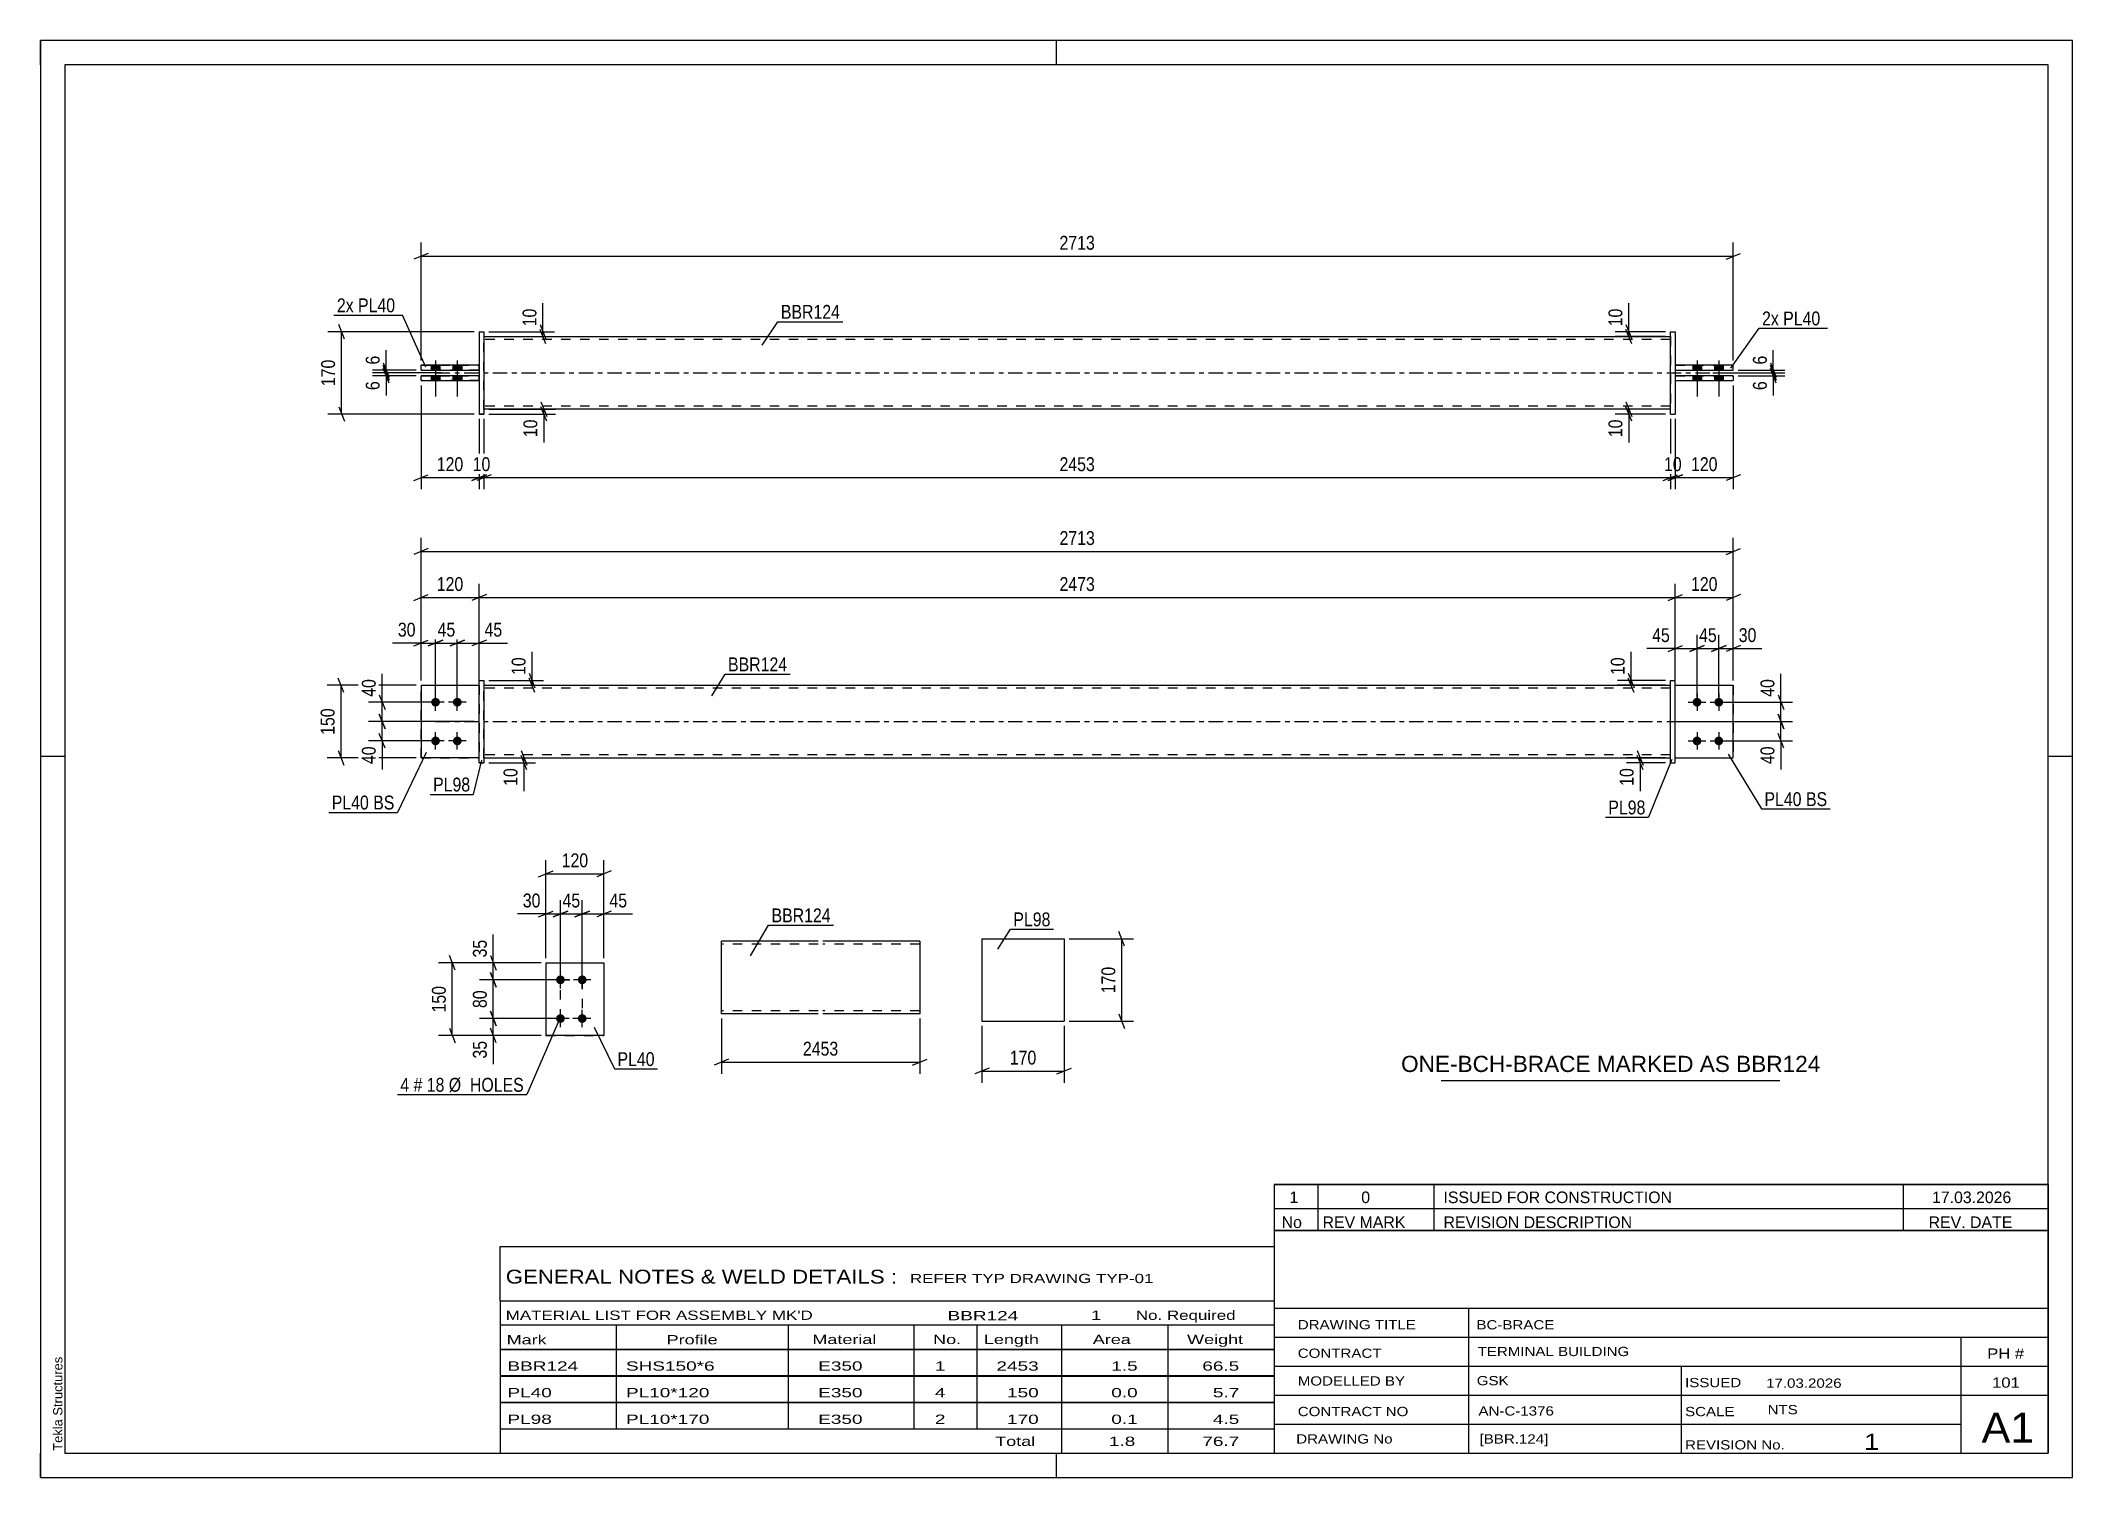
# Paper-space layout 'Layout1' of a CAD drawing. Header units: millimetres. Extents: x 0 to 420, y 0 to 297.
# The model-space entities are those that its viewports show. They can reach past a viewport. Long polylines and large blocks are cut down to what shows.
import ezdxf

# ---------------------------------------------------------------- set-up
doc = ezdxf.new("R2010")
doc.units = ezdxf.units.MM
doc.linetypes.add('DXK_LINE_DOT2', pattern=[3.9198, 1.9599, -1.9599])
doc.linetypes.add('DXK_LINE_DOT3', pattern=[5.9187, 2.979, -0.9799, 0.9799, -0.9799])
doc.layers.add('Viewport layer', color=7, linetype='Continuous', plot=False)
doc.styles.add('Arial', font='ARIAL.TTF', dxfattribs={"height": 0.2})
doc.styles.add('Arial Narrow', font='ARIALN.TTF', dxfattribs={"height": 0.2})

# ---------------------------------------------------------------- blocks, each defined once
blk = doc.blocks.new('Unknown-580605407-1163')
at = {"color": 5, "linetype": 'Continuous'}
for p, q in [((420, 297), (0, 297)), ((0, 297), (0, 0)), ((0, 292), (0, 297)), ((210, 292), (210, 297)), ((420, 0), (420, 297)), ((415, 292), (5, 292)), ((5, 292), (5, 5)), ((415, 5), (415, 292)), ((5, 149), (0, 149)), ((420, 149), (415, 149)), ((0, 0), (0, 5)), ((5, 5), (415, 5)), ((210, 0), (210, 5)), ((0, 0), (420, 0))]:
    blk.add_line(p, q, dxfattribs=at)
at = {"color": 174, "linetype": 'Continuous', "style": 'Arial'}
blk.add_text('Tekla Structures', height=1.9102, rotation=90, dxfattribs=at).set_placement((4.5, 5.5))
blk = doc.blocks.new('Part-580605407-1818 - 1791')
at = {"color": 2, "linetype": 'Continuous'}
for p, q in [((90.64, 164.74), (91.64, 164.74)), ((90.64, 147.74), (90.64, 164.74)), ((91.64, 164.74), (91.64, 164.74)), ((91.64, 164.74), (91.64, 147.74)), ((90.64, 147.74), (91.64, 147.74))]:
    blk.add_line(p, q, dxfattribs=at)
at = {"color": 7, "linetype": 'DXK_LINE_DOT2'}
for p, q in [((90.64, 164.74), (91.64, 164.74)), ((91.64, 147.74), (90.64, 147.74)), ((90.64, 147.74), (90.64, 147.74)), ((91.64, 147.74), (91.64, 147.74))]:
    blk.add_line(p, q, dxfattribs=at)
blk = doc.blocks.new('Part-580605407-1823 - 1791')
at = {"color": 2, "linetype": 'Continuous'}
for p, q in [((337.91, 163.74), (349.91, 163.74)), ((349.91, 163.74), (349.91, 163.74)), ((349.91, 148.74), (349.91, 163.74)), ((337.91, 148.74), (349.91, 148.74))]:
    blk.add_line(p, q, dxfattribs=at)
at = {"color": 7, "linetype": 'DXK_LINE_DOT2'}
for p, q in [((337.91, 163.74), (349.91, 163.74)), ((337.91, 148.74), (337.91, 163.74)), ((337.91, 148.74), (337.91, 148.74)), ((337.91, 148.74), (349.91, 148.74))]:
    blk.add_line(p, q, dxfattribs=at)
blk = doc.blocks.new('Part-580605407-1803 - 1791')
at = {"color": 2, "linetype": 'Continuous'}
for p, q in [((336.91, 164.74), (337.91, 164.74)), ((336.91, 147.74), (336.91, 164.74)), ((337.91, 147.74), (337.91, 164.74)), ((336.91, 147.74), (336.91, 147.74)), ((336.91, 147.74), (337.91, 147.74))]:
    blk.add_line(p, q, dxfattribs=at)
at = {"color": 7, "linetype": 'DXK_LINE_DOT2'}
for p, q in [((336.91, 164.74), (337.91, 164.74)), ((336.91, 147.74), (337.91, 147.74))]:
    blk.add_line(p, q, dxfattribs=at)
blk = doc.blocks.new('Part-580605407-1808 - 1791')
at = {"color": 2, "linetype": 'Continuous'}
for p, q in [((78.64, 163.74), (90.64, 163.74)), ((78.64, 163.74), (78.64, 148.74)), ((90.64, 148.74), (78.64, 148.74)), ((78.64, 148.74), (78.64, 148.74))]:
    blk.add_line(p, q, dxfattribs=at)
at = {"color": 7, "linetype": 'DXK_LINE_DOT2'}
for p, q in [((78.64, 163.74), (90.64, 163.74)), ((90.64, 163.74), (90.64, 163.74)), ((90.64, 163.74), (90.64, 148.74)), ((78.64, 148.74), (90.64, 148.74)), ((78.64, 148.74), (78.64, 148.74))]:
    blk.add_line(p, q, dxfattribs=at)
blk = doc.blocks.new('Part-580605407-1813 - 1791')
at = {"color": 7, "linetype": 'DXK_LINE_DOT2'}
for p, q in [((78.64, 163.74), (90.64, 163.74)), ((78.64, 163.74), (90.64, 163.74)), ((78.64, 148.74), (78.64, 163.74)), ((90.64, 163.74), (90.64, 163.74)), ((90.64, 163.74), (90.64, 148.74)), ((78.64, 148.74), (90.64, 148.74)), ((90.64, 148.74), (78.64, 148.74)), ((78.64, 148.74), (78.64, 148.74))]:
    blk.add_line(p, q, dxfattribs=at)
blk = doc.blocks.new('Part-580605407-1828 - 1791')
at = {"color": 2, "linetype": 'Continuous'}
for p, q in [((91.64, 163.74), (336.91, 163.74)), ((91.64, 148.74), (336.91, 148.74))]:
    blk.add_line(p, q, dxfattribs=at)
at = {"color": 7, "linetype": 'DXK_LINE_DOT2'}
for p, q in [((91.64, 148.74), (91.64, 163.74)), ((336.91, 163.14), (91.64, 163.14)), ((336.91, 148.74), (336.91, 163.74)), ((336.91, 149.34), (91.64, 149.34))]:
    blk.add_line(p, q, dxfattribs=at)
at = {"color": 7, "linetype": 'DXK_LINE_DOT3'}
blk.add_line((81.64, 156.24), (346.91, 156.24), dxfattribs=at)
blk = doc.blocks.new('Bolt-580605407-1834 - 1791')
at = {"linetype": 'Continuous'}
for points in [[(342.41, 161.14), (342.59, 161.12), (342.77, 161.06), (342.94, 160.96), (343.08, 160.84), (343.19, 160.69), (343.26, 160.51), (343.3, 160.33), (343.3, 160.14), (343.26, 159.96), (343.19, 159.79), (343.08, 159.63), (342.94, 159.51), (342.77, 159.41), (342.59, 159.36), (342.41, 159.34), (342.22, 159.36), (342.04, 159.41), (341.88, 159.51), (341.74, 159.63), (341.63, 159.79), (341.55, 159.96), (341.51, 160.14), (341.51, 160.33), (341.55, 160.51), (341.63, 160.69), (341.74, 160.84), (341.88, 160.96), (342.04, 161.06), (342.22, 161.12)], [(346.91, 161.14), (347.09, 161.12), (347.27, 161.06), (347.44, 160.96), (347.58, 160.84), (347.69, 160.69), (347.76, 160.51), (347.8, 160.33), (347.8, 160.14), (347.76, 159.96), (347.69, 159.79), (347.58, 159.63), (347.44, 159.51), (347.27, 159.41), (347.09, 159.36), (346.91, 159.34), (346.72, 159.36), (346.54, 159.41), (346.38, 159.51), (346.24, 159.63), (346.13, 159.79), (346.05, 159.96), (346.01, 160.14), (346.01, 160.33), (346.05, 160.51), (346.13, 160.69), (346.24, 160.84), (346.38, 160.96), (346.54, 161.06), (346.72, 161.12)], [(342.41, 153.14), (342.59, 153.12), (342.77, 153.06), (342.94, 152.96), (343.08, 152.84), (343.19, 152.69), (343.26, 152.51), (343.3, 152.33), (343.3, 152.14), (343.26, 151.96), (343.19, 151.79), (343.08, 151.63), (342.94, 151.51), (342.77, 151.41), (342.59, 151.36), (342.41, 151.34), (342.22, 151.36), (342.04, 151.41), (341.88, 151.51), (341.74, 151.63), (341.63, 151.79), (341.55, 151.96), (341.51, 152.14), (341.51, 152.33), (341.55, 152.51), (341.63, 152.69), (341.74, 152.84), (341.88, 152.96), (342.04, 153.06), (342.22, 153.12)], [(346.91, 153.14), (347.09, 153.12), (347.27, 153.06), (347.44, 152.96), (347.58, 152.84), (347.69, 152.69), (347.76, 152.51), (347.8, 152.33), (347.8, 152.14), (347.76, 151.96), (347.69, 151.79), (347.58, 151.63), (347.44, 151.51), (347.27, 151.41), (347.09, 151.36), (346.91, 151.34), (346.72, 151.36), (346.54, 151.41), (346.38, 151.51), (346.24, 151.63), (346.13, 151.79), (346.05, 151.96), (346.01, 152.14), (346.01, 152.33), (346.05, 152.51), (346.13, 152.69), (346.24, 152.84), (346.38, 152.96), (346.54, 153.06), (346.72, 153.12)]]:
    blk.add_hatch(color=1, dxfattribs=at).paths.add_polyline_path(points)
at = {"color": 1, "linetype": 'Continuous'}
for p, q in [((340.61, 160.24), (344.21, 160.24)), ((342.41, 162.04), (342.41, 158.44)), ((345.11, 160.24), (348.71, 160.24)), ((346.91, 162.04), (346.91, 158.44)), ((340.61, 152.24), (344.21, 152.24)), ((342.41, 154.04), (342.41, 150.44)), ((345.11, 152.24), (348.71, 152.24)), ((346.91, 154.04), (346.91, 150.44))]:
    blk.add_line(p, q, dxfattribs=at)
blk = doc.blocks.new('Part-580605407-1839 - 1791')
at = {"color": 7, "linetype": 'DXK_LINE_DOT2'}
for p, q in [((337.91, 163.74), (349.91, 163.74)), ((337.91, 148.74), (337.91, 163.74)), ((337.91, 163.74), (349.91, 163.74)), ((349.91, 163.74), (349.91, 163.74)), ((349.91, 163.74), (349.91, 148.74)), ((337.91, 148.74), (337.91, 148.74)), ((337.91, 148.74), (349.91, 148.74)), ((337.91, 148.74), (349.91, 148.74))]:
    blk.add_line(p, q, dxfattribs=at)
blk = doc.blocks.new('Bolt-580605407-1840 - 1791')
at = {"linetype": 'Continuous'}
for points in [[(81.64, 159.34), (81.45, 159.36), (81.27, 159.41), (81.11, 159.51), (80.97, 159.63), (80.86, 159.79), (80.78, 159.96), (80.74, 160.14), (80.74, 160.33), (80.78, 160.51), (80.86, 160.69), (80.97, 160.84), (81.11, 160.96), (81.27, 161.06), (81.45, 161.12), (81.64, 161.14), (81.82, 161.12), (82, 161.06), (82.16, 160.96), (82.3, 160.84), (82.42, 160.69), (82.49, 160.51), (82.53, 160.33), (82.53, 160.14), (82.49, 159.96), (82.42, 159.79), (82.3, 159.63), (82.16, 159.51), (82, 159.41), (81.82, 159.36)], [(86.14, 159.34), (85.95, 159.36), (85.77, 159.41), (85.61, 159.51), (85.47, 159.63), (85.36, 159.79), (85.28, 159.96), (85.24, 160.14), (85.24, 160.33), (85.28, 160.51), (85.36, 160.69), (85.47, 160.84), (85.61, 160.96), (85.77, 161.06), (85.95, 161.12), (86.14, 161.14), (86.32, 161.12), (86.5, 161.06), (86.66, 160.96), (86.8, 160.84), (86.92, 160.69), (86.99, 160.51), (87.03, 160.33), (87.03, 160.14), (86.99, 159.96), (86.92, 159.79), (86.8, 159.63), (86.66, 159.51), (86.5, 159.41), (86.32, 159.36)], [(81.64, 151.34), (81.45, 151.36), (81.27, 151.41), (81.11, 151.51), (80.97, 151.63), (80.86, 151.79), (80.78, 151.96), (80.74, 152.14), (80.74, 152.33), (80.78, 152.51), (80.86, 152.69), (80.97, 152.84), (81.11, 152.96), (81.27, 153.06), (81.45, 153.12), (81.64, 153.14), (81.82, 153.12), (82, 153.06), (82.16, 152.96), (82.3, 152.84), (82.42, 152.69), (82.49, 152.51), (82.53, 152.33), (82.53, 152.14), (82.49, 151.96), (82.42, 151.79), (82.3, 151.63), (82.16, 151.51), (82, 151.41), (81.82, 151.36)], [(86.14, 151.34), (85.95, 151.36), (85.77, 151.41), (85.61, 151.51), (85.47, 151.63), (85.36, 151.79), (85.28, 151.96), (85.24, 152.14), (85.24, 152.33), (85.28, 152.51), (85.36, 152.69), (85.47, 152.84), (85.61, 152.96), (85.77, 153.06), (85.95, 153.12), (86.14, 153.14), (86.32, 153.12), (86.5, 153.06), (86.66, 152.96), (86.8, 152.84), (86.92, 152.69), (86.99, 152.51), (87.03, 152.33), (87.03, 152.14), (86.99, 151.96), (86.92, 151.79), (86.8, 151.63), (86.66, 151.51), (86.5, 151.41), (86.32, 151.36)]]:
    blk.add_hatch(color=1, dxfattribs=at).paths.add_polyline_path(points)
at = {"color": 1, "linetype": 'Continuous'}
for p, q in [((83.44, 160.24), (79.84, 160.24)), ((81.64, 158.44), (81.64, 162.04)), ((87.94, 160.24), (84.34, 160.24)), ((86.14, 158.44), (86.14, 162.04)), ((83.44, 152.24), (79.84, 152.24)), ((81.64, 150.44), (81.64, 154.04)), ((87.94, 152.24), (84.34, 152.24)), ((86.14, 150.44), (86.14, 154.04))]:
    blk.add_line(p, q, dxfattribs=at)
blk = doc.blocks.new('Bolt-580605407-2132 - 2128')
at = {"linetype": 'Continuous'}
for points in [[(80.74, 228.91), (82.54, 228.91), (82.54, 229.91), (80.74, 229.91)], [(80.74, 228.91), (82.54, 228.91), (82.54, 229.91), (80.74, 229.91)], [(80.74, 226.71), (82.54, 226.71), (82.54, 227.71), (80.74, 227.71)], [(80.74, 226.71), (82.54, 226.71), (82.54, 227.71), (80.74, 227.71)], [(85.24, 228.91), (87.04, 228.91), (87.04, 229.91), (85.24, 229.91)], [(85.24, 228.91), (87.04, 228.91), (87.04, 229.91), (85.24, 229.91)], [(85.24, 226.71), (87.04, 226.71), (87.04, 227.71), (85.24, 227.71)], [(85.24, 226.71), (87.04, 226.71), (87.04, 227.71), (85.24, 227.71)]]:
    blk.add_hatch(color=1, dxfattribs=at).paths.add_polyline_path(points)
at = {"color": 1, "linetype": 'Continuous'}
for p, q in [((80.74, 229.91), (80.74, 228.91)), ((80.74, 229.91), (80.74, 228.91)), ((80.74, 227.71), (80.74, 226.71)), ((80.74, 227.71), (80.74, 226.71)), ((81.64, 230.91), (81.64, 223.41)), ((81.64, 230.91), (81.64, 223.41)), ((82.54, 229.91), (82.54, 228.91)), ((82.54, 229.91), (82.54, 228.91)), ((82.54, 227.71), (82.54, 226.71)), ((82.54, 227.71), (82.54, 226.71)), ((85.24, 229.91), (85.24, 228.91)), ((85.24, 229.91), (85.24, 228.91)), ((85.24, 227.71), (85.24, 226.71)), ((85.24, 227.71), (85.24, 226.71)), ((86.14, 230.91), (86.14, 223.41)), ((86.14, 230.91), (86.14, 223.41)), ((87.04, 229.91), (87.04, 228.91)), ((87.04, 229.91), (87.04, 228.91)), ((87.04, 227.71), (87.04, 226.71)), ((87.04, 227.71), (87.04, 226.71))]:
    blk.add_line(p, q, dxfattribs=at)
blk = doc.blocks.new('Part-580605407-2138 - 2128')
at = {"color": 2, "linetype": 'Continuous'}
for p, q in [((91.64, 235.81), (336.91, 235.81)), ((336.91, 220.81), (91.64, 220.81))]:
    blk.add_line(p, q, dxfattribs=at)
at = {"color": 7, "linetype": 'DXK_LINE_DOT2'}
for p, q in [((91.64, 220.81), (91.64, 235.81)), ((336.91, 235.21), (91.64, 235.21)), ((336.91, 235.81), (336.91, 220.81)), ((336.91, 221.41), (91.64, 221.41))]:
    blk.add_line(p, q, dxfattribs=at)
at = {"color": 7, "linetype": 'DXK_LINE_DOT3'}
blk.add_line((81.64, 228.31), (346.91, 228.31), dxfattribs=at)
blk = doc.blocks.new('Part-580605407-2139 - 2128')
at = {"color": 2, "linetype": 'Continuous'}
for p, q in [((336.91, 236.81), (336.91, 236.81)), ((336.91, 219.81), (336.91, 236.81)), ((336.91, 236.81), (337.91, 236.81)), ((337.91, 236.81), (337.91, 236.81)), ((337.91, 236.81), (337.91, 219.81)), ((336.91, 219.81), (337.91, 219.81)), ((336.91, 219.81), (336.91, 219.81)), ((337.91, 219.81), (337.91, 219.81))]:
    blk.add_line(p, q, dxfattribs=at)
at = {"color": 7, "linetype": 'DXK_LINE_DOT2'}
for p, q in [((336.91, 236.81), (337.91, 236.81)), ((336.91, 219.81), (337.91, 219.81)), ((337.91, 219.81), (337.91, 219.81))]:
    blk.add_line(p, q, dxfattribs=at)
blk = doc.blocks.new('Bolt-580605407-2133 - 2128')
at = {"linetype": 'Continuous'}
for points in [[(343.31, 229.91), (341.51, 229.91), (341.51, 228.91), (343.31, 228.91)], [(343.31, 229.91), (341.51, 229.91), (341.51, 228.91), (343.31, 228.91)], [(343.31, 227.71), (341.51, 227.71), (341.51, 226.71), (343.31, 226.71)], [(343.31, 227.71), (341.51, 227.71), (341.51, 226.71), (343.31, 226.71)], [(347.81, 229.91), (346.01, 229.91), (346.01, 228.91), (347.81, 228.91)], [(347.81, 229.91), (346.01, 229.91), (346.01, 228.91), (347.81, 228.91)], [(347.81, 227.71), (346.01, 227.71), (346.01, 226.71), (347.81, 226.71)], [(347.81, 227.71), (346.01, 227.71), (346.01, 226.71), (347.81, 226.71)]]:
    blk.add_hatch(color=1, dxfattribs=at).paths.add_polyline_path(points)
at = {"color": 1, "linetype": 'Continuous'}
for p, q in [((341.51, 229.91), (341.51, 228.91)), ((341.51, 229.91), (341.51, 228.91)), ((341.51, 227.71), (341.51, 226.71)), ((341.51, 227.71), (341.51, 226.71)), ((342.41, 230.91), (342.41, 223.41)), ((342.41, 230.91), (342.41, 223.41)), ((343.31, 229.91), (343.31, 228.91)), ((343.31, 229.91), (343.31, 228.91)), ((343.31, 227.71), (343.31, 226.71)), ((343.31, 227.71), (343.31, 226.71)), ((346.01, 229.91), (346.01, 228.91)), ((346.01, 229.91), (346.01, 228.91)), ((346.01, 227.71), (346.01, 226.71)), ((346.01, 227.71), (346.01, 226.71)), ((346.91, 230.91), (346.91, 223.41)), ((346.91, 230.91), (346.91, 223.41)), ((347.81, 229.91), (347.81, 228.91)), ((347.81, 229.91), (347.81, 228.91)), ((347.81, 227.71), (347.81, 226.71)), ((347.81, 227.71), (347.81, 226.71))]:
    blk.add_line(p, q, dxfattribs=at)
blk = doc.blocks.new('Part-580605407-2144 - 2128')
at = {"color": 2, "linetype": 'Continuous'}
for p, q in [((90.64, 227.71), (78.64, 227.71)), ((78.64, 226.71), (78.64, 227.71)), ((78.64, 226.71), (90.64, 226.71)), ((78.64, 226.71), (78.64, 226.71))]:
    blk.add_line(p, q, dxfattribs=at)
at = {"color": 7, "linetype": 'DXK_LINE_DOT2'}
for p, q in [((78.64, 227.71), (90.64, 227.71)), ((90.64, 226.71), (90.64, 227.71)), ((90.64, 226.71), (78.64, 226.71))]:
    blk.add_line(p, q, dxfattribs=at)
blk = doc.blocks.new('Part-580605407-2149 - 2128')
at = {"color": 2, "linetype": 'Continuous'}
for p, q in [((90.64, 229.91), (78.64, 229.91)), ((78.64, 228.91), (78.64, 229.91)), ((78.64, 228.91), (90.64, 228.91)), ((78.64, 228.91), (78.64, 228.91))]:
    blk.add_line(p, q, dxfattribs=at)
at = {"color": 7, "linetype": 'DXK_LINE_DOT2'}
for p, q in [((78.64, 229.91), (90.64, 229.91)), ((90.64, 228.91), (78.64, 228.91)), ((90.64, 228.91), (90.64, 229.91))]:
    blk.add_line(p, q, dxfattribs=at)
blk = doc.blocks.new('Part-580605407-2150 - 2128')
at = {"color": 2, "linetype": 'Continuous'}
for p, q in [((90.64, 236.81), (91.64, 236.81)), ((90.64, 236.81), (90.64, 219.81)), ((91.64, 236.81), (91.64, 236.81)), ((91.64, 236.81), (91.64, 219.81)), ((91.64, 219.81), (90.64, 219.81)), ((90.64, 219.81), (90.64, 219.81))]:
    blk.add_line(p, q, dxfattribs=at)
at = {"color": 7, "linetype": 'DXK_LINE_DOT2'}
for p, q in [((90.64, 236.81), (91.64, 236.81)), ((90.64, 219.81), (91.64, 219.81)), ((90.64, 219.81), (90.64, 219.81))]:
    blk.add_line(p, q, dxfattribs=at)
blk = doc.blocks.new('Part-580605407-2155 - 2128')
at = {"color": 2, "linetype": 'Continuous'}
for p, q in [((349.91, 229.91), (337.91, 229.91)), ((337.91, 228.91), (349.91, 228.91)), ((349.91, 228.91), (349.91, 229.91))]:
    blk.add_line(p, q, dxfattribs=at)
at = {"color": 7, "linetype": 'DXK_LINE_DOT2'}
for p, q in [((337.91, 229.91), (337.91, 228.91)), ((337.91, 229.91), (349.91, 229.91)), ((337.91, 228.91), (349.91, 228.91))]:
    blk.add_line(p, q, dxfattribs=at)
blk = doc.blocks.new('Part-580605407-2160 - 2128')
at = {"color": 2, "linetype": 'Continuous'}
for p, q in [((349.91, 227.71), (337.91, 227.71)), ((349.91, 227.71), (349.91, 226.71)), ((337.91, 226.71), (349.91, 226.71))]:
    blk.add_line(p, q, dxfattribs=at)
at = {"color": 7, "linetype": 'DXK_LINE_DOT2'}
for p, q in [((337.91, 227.71), (337.91, 226.71)), ((337.91, 227.71), (349.91, 227.71)), ((337.91, 226.71), (349.91, 226.71))]:
    blk.add_line(p, q, dxfattribs=at)
blk = doc.blocks.new('Bolt-580605407-1444 - 1410')
at = {"linetype": 'Continuous'}
for points in [[(107.45, 103.75), (107.64, 103.73), (107.82, 103.67), (107.98, 103.58), (108.12, 103.45), (108.23, 103.3), (108.31, 103.13), (108.35, 102.94), (108.35, 102.75), (108.31, 102.57), (108.23, 102.4), (108.12, 102.24), (107.98, 102.12), (107.82, 102.02), (107.64, 101.97), (107.45, 101.95), (107.27, 101.97), (107.09, 102.02), (106.93, 102.12), (106.79, 102.24), (106.68, 102.4), (106.6, 102.57), (106.56, 102.75), (106.56, 102.94), (106.6, 103.13), (106.68, 103.3), (106.79, 103.45), (106.93, 103.58), (107.09, 103.67), (107.27, 103.73)], [(111.95, 103.75), (112.14, 103.73), (112.32, 103.67), (112.48, 103.58), (112.62, 103.45), (112.73, 103.3), (112.81, 103.13), (112.85, 102.94), (112.85, 102.75), (112.81, 102.57), (112.73, 102.4), (112.62, 102.24), (112.48, 102.12), (112.32, 102.02), (112.14, 101.97), (111.95, 101.95), (111.77, 101.97), (111.59, 102.02), (111.43, 102.12), (111.29, 102.24), (111.18, 102.4), (111.1, 102.57), (111.06, 102.75), (111.06, 102.94), (111.1, 103.13), (111.18, 103.3), (111.29, 103.45), (111.43, 103.58), (111.59, 103.67), (111.77, 103.73)], [(107.45, 95.75), (107.64, 95.73), (107.82, 95.67), (107.98, 95.58), (108.12, 95.45), (108.23, 95.3), (108.31, 95.13), (108.35, 94.94), (108.35, 94.75), (108.31, 94.57), (108.23, 94.4), (108.12, 94.24), (107.98, 94.12), (107.82, 94.02), (107.64, 93.97), (107.45, 93.95), (107.27, 93.97), (107.09, 94.02), (106.93, 94.12), (106.79, 94.24), (106.68, 94.4), (106.6, 94.57), (106.56, 94.75), (106.56, 94.94), (106.6, 95.13), (106.68, 95.3), (106.79, 95.45), (106.93, 95.58), (107.09, 95.67), (107.27, 95.73)], [(111.95, 95.75), (112.14, 95.73), (112.32, 95.67), (112.48, 95.58), (112.62, 95.45), (112.73, 95.3), (112.81, 95.13), (112.85, 94.94), (112.85, 94.75), (112.81, 94.57), (112.73, 94.4), (112.62, 94.24), (112.48, 94.12), (112.32, 94.02), (112.14, 93.97), (111.95, 93.95), (111.77, 93.97), (111.59, 94.02), (111.43, 94.12), (111.29, 94.24), (111.18, 94.4), (111.1, 94.57), (111.06, 94.75), (111.06, 94.94), (111.1, 95.13), (111.18, 95.3), (111.29, 95.45), (111.43, 95.58), (111.59, 95.67), (111.77, 95.73)]]:
    blk.add_hatch(color=1, dxfattribs=at).paths.add_polyline_path(points)
at = {"color": 1, "linetype": 'Continuous'}
for p, q in [((109.25, 102.85), (105.65, 102.85)), ((107.45, 101.05), (107.45, 104.65)), ((113.75, 102.85), (110.15, 102.85)), ((111.95, 101.05), (111.95, 104.65)), ((107.45, 93.05), (107.45, 96.65)), ((111.95, 93.05), (111.95, 96.65)), ((109.25, 94.85), (105.65, 94.85)), ((113.75, 94.85), (110.15, 94.85))]:
    blk.add_line(p, q, dxfattribs=at)
blk = doc.blocks.new('Part-580605407-1459 - 1410')
at = {"color": 2, "linetype": 'Continuous'}
for p, q in [((104.45, 106.35), (116.45, 106.35)), ((104.45, 106.35), (104.45, 91.35)), ((116.45, 106.35), (116.45, 106.35)), ((116.45, 106.35), (116.45, 91.35)), ((116.45, 91.35), (104.45, 91.35)), ((104.45, 91.35), (104.45, 91.35))]:
    blk.add_line(p, q, dxfattribs=at)
at = {"color": 7, "linetype": 'DXK_LINE_DOT2'}
for p, q in [((104.45, 106.35), (116.45, 106.35)), ((116.45, 106.35), (116.45, 106.35)), ((104.45, 91.35), (116.45, 91.35))]:
    blk.add_line(p, q, dxfattribs=at)
blk = doc.blocks.new('Part-580605407-1390 - 1374')
at = {"color": 2, "linetype": 'Continuous'}
for p, q in [((194.59, 111.31), (194.59, 94.31)), ((194.59, 111.31), (211.59, 111.31)), ((211.59, 111.31), (211.59, 94.31)), ((194.59, 94.31), (211.59, 94.31))]:
    blk.add_line(p, q, dxfattribs=at)
blk = doc.blocks.new('Part-580605407-1275 - 1255')
at = {"color": 2, "linetype": 'Continuous'}
for p, q in [((160.73, 110.84), (140.73, 110.84)), ((140.73, 95.93), (140.73, 110.84)), ((181.73, 110.84), (161.73, 110.84)), ((181.73, 110.84), (181.73, 110.75)), ((181.73, 110.75), (181.73, 109.64)), ((181.73, 109.64), (181.73, 95.84)), ((140.73, 95.84), (140.73, 95.93)), ((160.73, 95.84), (140.73, 95.84)), ((181.73, 95.84), (161.73, 95.84))]:
    blk.add_line(p, q, dxfattribs=at)
at = {"color": 7, "linetype": 'DXK_LINE_DOT2'}
for p, q in [((160.73, 110.24), (140.73, 110.24)), ((181.73, 110.24), (161.73, 110.24)), ((181.73, 110.49), (181.73, 109.64)), ((140.73, 96.44), (140.73, 96.49)), ((160.73, 96.44), (140.73, 96.44)), ((140.73, 95.84), (140.73, 95.84)), ((181.73, 96.44), (161.73, 96.44)), ((181.73, 96.49), (181.73, 96.58)), ((181.73, 96.44), (181.73, 96.49)), ((181.73, 96.44), (181.73, 96.49))]:
    blk.add_line(p, q, dxfattribs=at)
blk = doc.blocks.new('Rectangle-580605407-1568 - 1410')
at = {"color": 1, "linetype": 'DXK_LINE_DOT2'}
blk.add_lwpolyline([(107.45, 102.85), (111.95, 102.85), (111.95, 94.85), (107.45, 94.85), (107.45, 102.85)], close=True, dxfattribs=at)
blk = doc.blocks.new('StraightDimension-580605407-2071 - 1791')
at = {"color": 7, "linetype": 'Continuous'}
for p, q in [((92.64, 148.74), (102.31, 148.74)), ((92.64, 147.74), (102.31, 147.74)), ((99.31, 150.24), (100.51, 147.24)), ((100.51, 146.24), (99.31, 149.24)), ((99.91, 147.74), (99.91, 148.74))]:
    blk.add_line(p, q, dxfattribs=at)
at = {"color": 0}
blk.add_wipeout([(99.16, 147.21), (94.96, 147.21), (94.96, 142.35), (99.16, 142.35)], dxfattribs=at)
at = {"color": 7, "linetype": 'Continuous'}
blk.add_line((99.91, 147.74), (99.91, 141.83), dxfattribs=at)
blk.add_line((99.91, 147.74), (99.91, 141.83), dxfattribs=at)
at = {"color": 3, "style": 'Arial Narrow'}
blk.add_text('10', height=2.863, rotation=90.0002, dxfattribs=at).set_placement((98.56, 142.95))
blk = doc.blocks.new('StraightDimension-580605407-1926 - 1791')
at = {"color": 7, "linetype": 'Continuous'}
for p, q in [((338.91, 156.24), (362.15, 156.24)), ((359.15, 157.74), (360.35, 154.74)), ((359.75, 152.24), (359.75, 156.24)), ((347.91, 152.24), (362.15, 152.24)), ((360.35, 150.74), (359.15, 153.74))]:
    blk.add_line(p, q, dxfattribs=at)
at = {"color": 0}
blk.add_wipeout([(359, 151.71), (354.8, 151.71), (354.8, 146.85), (359, 146.85)], dxfattribs=at)
at = {"color": 7, "linetype": 'Continuous'}
blk.add_line((359.75, 152.24), (359.75, 146.33), dxfattribs=at)
blk.add_line((359.75, 152.24), (359.75, 146.33), dxfattribs=at)
at = {"color": 3, "style": 'Arial Narrow'}
blk.add_text('40', height=2.863, rotation=90.0002, dxfattribs=at).set_placement((358.4, 147.45))
blk = doc.blocks.new('StraightDimension-580605407-2015 - 1791')
at = {"color": 7, "linetype": 'Continuous'}
for p, q in [((84.64, 171.86), (87.64, 173.06)), ((86.14, 161.24), (86.14, 175.31)), ((86.14, 172.46), (90.64, 172.46)), ((92.14, 173.06), (89.14, 171.86)), ((90.64, 164.74), (90.64, 175.31))]:
    blk.add_line(p, q, dxfattribs=at)
at = {"color": 0}
blk.add_wipeout([(96.02, 173.21), (96.02, 177.41), (91.16, 177.41), (91.16, 173.21)], dxfattribs=at)
at = {"color": 7, "linetype": 'Continuous'}
blk.add_line((90.64, 172.46), (96.54, 172.46), dxfattribs=at)
blk.add_line((90.64, 172.46), (96.54, 172.46), dxfattribs=at)
at = {"color": 3, "style": 'Arial Narrow'}
blk.add_text('45', height=2.863, dxfattribs=at).set_placement((91.76, 173.81))
blk = doc.blocks.new('StraightDimension-580605407-1951 - 1791')
at = {"color": 7, "linetype": 'Continuous'}
for p, q in [((92.14, 182.48), (89.14, 181.28)), ((90.64, 157.24), (90.64, 184.73)), ((90.64, 181.88), (337.91, 181.88)), ((336.41, 181.28), (339.41, 182.48)), ((337.91, 164.74), (337.91, 184.73))]:
    blk.add_line(p, q, dxfattribs=at)
at = {"color": 0}
blk.add_wipeout([(218.53, 182.63), (218.53, 186.83), (210.02, 186.83), (210.02, 182.63)], dxfattribs=at)
at = {"color": 3, "style": 'Arial Narrow'}
blk.add_text('2473', height=2.863, dxfattribs=at).set_placement((210.62, 183.23))
blk = doc.blocks.new('StraightDimension-580605407-1867 - 1791')
at = {"color": 7, "linetype": 'Continuous'}
for p, q in [((342.41, 161.24), (342.41, 174.18)), ((346.91, 161.24), (346.91, 174.18)), ((340.91, 170.73), (343.91, 171.93)), ((342.41, 171.33), (346.91, 171.33)), ((348.41, 171.93), (345.41, 170.73))]:
    blk.add_line(p, q, dxfattribs=at)
at = {"color": 0}
blk.add_wipeout([(347.09, 172.08), (347.09, 176.28), (342.23, 176.28), (342.23, 172.08)], dxfattribs=at)
at = {"color": 3, "style": 'Arial Narrow'}
blk.add_text('45', height=2.863, dxfattribs=at).set_placement((342.83, 172.68))
blk = doc.blocks.new('StraightDimension-580605407-1936 - 1791')
at = {"color": 7, "linetype": 'Continuous'}
for p, q in [((77.14, 181.28), (80.14, 182.48)), ((78.64, 164.74), (78.64, 184.73)), ((78.64, 181.88), (90.64, 181.88)), ((92.14, 182.48), (89.14, 181.28)), ((90.64, 157.24), (90.64, 184.73))]:
    blk.add_line(p, q, dxfattribs=at)
at = {"color": 0}
blk.add_wipeout([(87.98, 182.63), (87.98, 186.83), (81.29, 186.83), (81.29, 182.63)], dxfattribs=at)
at = {"color": 3, "style": 'Arial Narrow'}
blk.add_text('120', height=2.863, dxfattribs=at).set_placement((81.89, 183.23))
blk = doc.blocks.new('StraightDimension-580605407-1897 - 1791')
at = {"color": 7, "linetype": 'Continuous'}
for p, q in [((78.64, 164.74), (78.64, 194.24)), ((349.91, 164.74), (349.91, 194.24)), ((80.14, 191.99), (77.14, 190.79)), ((78.64, 191.39), (349.91, 191.39)), ((348.41, 190.79), (351.41, 191.99))]:
    blk.add_line(p, q, dxfattribs=at)
at = {"color": 0}
blk.add_wipeout([(218.53, 192.14), (218.53, 196.34), (210.02, 196.34), (210.02, 192.14)], dxfattribs=at)
at = {"color": 3, "style": 'Arial Narrow'}
blk.add_text('2713', height=2.863, dxfattribs=at).set_placement((210.62, 192.74))
blk = doc.blocks.new('StraightDimension-580605407-2032 - 1791')
at = {"color": 7, "linetype": 'Continuous'}
for p, q in [((62.7, 162.24), (61.5, 165.24)), ((77.64, 163.74), (59.25, 163.74)), ((62.1, 148.74), (62.1, 163.74)), ((77.64, 148.74), (59.25, 148.74)), ((61.5, 150.24), (62.7, 147.24))]:
    blk.add_line(p, q, dxfattribs=at)
at = {"color": 0}
blk.add_wipeout([(61.35, 159.58), (57.15, 159.58), (57.15, 152.89), (61.35, 152.89)], dxfattribs=at)
at = {"color": 3, "style": 'Arial Narrow'}
blk.add_text('150', height=2.863, rotation=90.0002, dxfattribs=at).set_placement((60.75, 153.49))
blk = doc.blocks.new('StraightDimension-580605407-1842 - 1791')
at = {"color": 7, "linetype": 'Continuous'}
for p, q in [((92.64, 164.74), (103.98, 164.74)), ((100.98, 166.24), (102.18, 163.24)), ((102.18, 162.24), (100.98, 165.24)), ((101.58, 163.74), (101.58, 164.74)), ((92.64, 163.74), (103.98, 163.74))]:
    blk.add_line(p, q, dxfattribs=at)
at = {"color": 0}
blk.add_wipeout([(100.83, 170.12), (96.63, 170.12), (96.63, 165.26), (100.83, 165.26)], dxfattribs=at)
at = {"color": 7, "linetype": 'Continuous'}
blk.add_line((101.58, 164.74), (101.58, 170.64), dxfattribs=at)
blk.add_line((101.58, 164.74), (101.58, 170.64), dxfattribs=at)
at = {"color": 3, "style": 'Arial Narrow'}
blk.add_text('10', height=2.863, rotation=90.0002, dxfattribs=at).set_placement((100.23, 165.86))
blk = doc.blocks.new('StraightDimension-580605407-1851 - 1791')
at = {"color": 7, "linetype": 'Continuous'}
for p, q in [((337.91, 164.74), (337.91, 174.18)), ((342.41, 161.24), (342.41, 174.18)), ((336.41, 170.73), (339.41, 171.93)), ((337.91, 171.33), (342.41, 171.33)), ((343.91, 171.93), (340.91, 170.73))]:
    blk.add_line(p, q, dxfattribs=at)
at = {"color": 0}
blk.add_wipeout([(337.38, 172.08), (337.38, 176.28), (332.53, 176.28), (332.53, 172.08)], dxfattribs=at)
at = {"color": 7, "linetype": 'Continuous'}
blk.add_line((337.91, 171.33), (332, 171.33), dxfattribs=at)
blk.add_line((337.91, 171.33), (332, 171.33), dxfattribs=at)
at = {"color": 3, "style": 'Arial Narrow'}
blk.add_text('45', height=2.863, dxfattribs=at).set_placement((333.13, 172.68))
blk = doc.blocks.new('StraightDimension-580605407-1880 - 1791')
at = {"color": 7, "linetype": 'Continuous'}
for p, q in [((346.91, 161.24), (346.91, 174.18)), ((349.91, 164.74), (349.91, 174.18)), ((345.41, 170.73), (348.41, 171.93)), ((346.91, 171.33), (349.91, 171.33)), ((351.41, 171.93), (348.41, 170.73))]:
    blk.add_line(p, q, dxfattribs=at)
at = {"color": 0}
blk.add_wipeout([(355.29, 172.08), (355.29, 176.28), (350.43, 176.28), (350.43, 172.08)], dxfattribs=at)
at = {"color": 7, "linetype": 'Continuous'}
blk.add_line((349.91, 171.33), (355.81, 171.33), dxfattribs=at)
blk.add_line((349.91, 171.33), (355.81, 171.33), dxfattribs=at)
at = {"color": 3, "style": 'Arial Narrow'}
blk.add_text('30', height=2.863, dxfattribs=at).set_placement((351.03, 172.68))
blk = doc.blocks.new('StraightDimension-580605407-1917 - 1791')
at = {"color": 7, "linetype": 'Continuous'}
for p, q in [((347.91, 160.24), (362.15, 160.24)), ((359.15, 161.74), (360.35, 158.74)), ((359.75, 156.24), (359.75, 160.24)), ((338.91, 156.24), (362.15, 156.24)), ((360.35, 154.74), (359.15, 157.74))]:
    blk.add_line(p, q, dxfattribs=at)
at = {"color": 0}
blk.add_wipeout([(359, 165.62), (354.8, 165.62), (354.8, 160.76), (359, 160.76)], dxfattribs=at)
at = {"color": 7, "linetype": 'Continuous'}
blk.add_line((359.75, 160.24), (359.75, 166.14), dxfattribs=at)
blk.add_line((359.75, 160.24), (359.75, 166.14), dxfattribs=at)
at = {"color": 3, "style": 'Arial Narrow'}
blk.add_text('40', height=2.863, rotation=90.0002, dxfattribs=at).set_placement((358.4, 161.36))
blk = doc.blocks.new('StraightDimension-580605407-1966 - 1791')
at = {"color": 7, "linetype": 'Continuous'}
for p, q in [((336.41, 181.28), (339.41, 182.48)), ((337.91, 164.74), (337.91, 184.73)), ((337.91, 181.88), (349.91, 181.88)), ((351.41, 182.48), (348.41, 181.28)), ((349.91, 164.74), (349.91, 184.73))]:
    blk.add_line(p, q, dxfattribs=at)
at = {"color": 0}
blk.add_wipeout([(347.25, 182.63), (347.25, 186.83), (340.57, 186.83), (340.57, 182.63)], dxfattribs=at)
at = {"color": 3, "style": 'Arial Narrow'}
blk.add_text('120', height=2.863, dxfattribs=at).set_placement((341.17, 183.23))
blk = doc.blocks.new('StraightDimension-580605407-1986 - 1791')
at = {"color": 7, "linetype": 'Continuous'}
for p, q in [((77.14, 171.86), (80.14, 173.06)), ((78.64, 164.74), (78.64, 175.31)), ((78.64, 172.46), (81.64, 172.46)), ((83.14, 173.06), (80.14, 171.86)), ((81.64, 161.24), (81.64, 175.31))]:
    blk.add_line(p, q, dxfattribs=at)
at = {"color": 0}
blk.add_wipeout([(78.11, 173.21), (78.11, 177.41), (73.25, 177.41), (73.25, 173.21)], dxfattribs=at)
at = {"color": 7, "linetype": 'Continuous'}
blk.add_line((78.64, 172.46), (72.73, 172.46), dxfattribs=at)
blk.add_line((78.64, 172.46), (72.73, 172.46), dxfattribs=at)
at = {"color": 3, "style": 'Arial Narrow'}
blk.add_text('30', height=2.863, dxfattribs=at).set_placement((73.85, 173.81))
blk = doc.blocks.new('StraightDimension-580605407-2002 - 1791')
at = {"color": 7, "linetype": 'Continuous'}
for p, q in [((80.14, 171.86), (83.14, 173.06)), ((81.64, 161.24), (81.64, 175.31)), ((81.64, 172.46), (86.14, 172.46)), ((87.64, 173.06), (84.64, 171.86)), ((86.14, 161.24), (86.14, 175.31))]:
    blk.add_line(p, q, dxfattribs=at)
at = {"color": 0}
blk.add_wipeout([(86.31, 173.21), (86.31, 177.41), (81.46, 177.41), (81.46, 173.21)], dxfattribs=at)
at = {"color": 3, "style": 'Arial Narrow'}
blk.add_text('45', height=2.863, dxfattribs=at).set_placement((82.06, 173.81))
blk = doc.blocks.new('StraightDimension-580605407-2052 - 1791')
at = {"color": 7, "linetype": 'Continuous'}
for p, q in [((89.64, 156.24), (67.76, 156.24)), ((70.01, 157.74), (71.21, 154.74)), ((70.61, 152.24), (70.61, 156.24)), ((80.64, 152.24), (67.76, 152.24)), ((71.21, 150.74), (70.01, 153.74))]:
    blk.add_line(p, q, dxfattribs=at)
at = {"color": 0}
blk.add_wipeout([(69.86, 151.71), (65.66, 151.71), (65.66, 146.85), (69.86, 146.85)], dxfattribs=at)
at = {"color": 7, "linetype": 'Continuous'}
blk.add_line((70.61, 152.24), (70.61, 146.33), dxfattribs=at)
blk.add_line((70.61, 152.24), (70.61, 146.33), dxfattribs=at)
at = {"color": 3, "style": 'Arial Narrow'}
blk.add_text('40', height=2.863, rotation=90.0002, dxfattribs=at).set_placement((69.26, 147.45))
blk = doc.blocks.new('StraightDimension-580605407-2061 - 1791')
at = {"color": 7, "linetype": 'Continuous'}
for p, q in [((80.64, 160.24), (67.76, 160.24)), ((70.01, 161.74), (71.21, 158.74)), ((70.61, 156.24), (70.61, 160.24)), ((89.64, 156.24), (67.76, 156.24)), ((71.21, 154.74), (70.01, 157.74))]:
    blk.add_line(p, q, dxfattribs=at)
at = {"color": 0}
blk.add_wipeout([(69.86, 165.62), (65.66, 165.62), (65.66, 160.76), (69.86, 160.76)], dxfattribs=at)
at = {"color": 7, "linetype": 'Continuous'}
blk.add_line((70.61, 160.24), (70.61, 166.14), dxfattribs=at)
blk.add_line((70.61, 160.24), (70.61, 166.14), dxfattribs=at)
at = {"color": 3, "style": 'Arial Narrow'}
blk.add_text('40', height=2.863, rotation=90.0002, dxfattribs=at).set_placement((69.26, 161.36))
blk = doc.blocks.new('StraightDimension-580605407-2080 - 1791')
at = {"color": 7, "linetype": 'Continuous'}
for p, q in [((335.91, 148.74), (327.8, 148.74)), ((335.91, 147.74), (327.8, 147.74)), ((330.05, 150.24), (331.25, 147.24)), ((331.25, 146.24), (330.05, 149.24)), ((330.65, 147.74), (330.65, 148.74))]:
    blk.add_line(p, q, dxfattribs=at)
at = {"color": 0}
blk.add_wipeout([(329.9, 147.21), (325.7, 147.21), (325.7, 142.35), (329.9, 142.35)], dxfattribs=at)
at = {"color": 7, "linetype": 'Continuous'}
blk.add_line((330.65, 147.74), (330.65, 141.83), dxfattribs=at)
blk.add_line((330.65, 147.74), (330.65, 141.83), dxfattribs=at)
at = {"color": 3, "style": 'Arial Narrow'}
blk.add_text('10', height=2.863, rotation=90.0002, dxfattribs=at).set_placement((329.3, 142.95))
blk = doc.blocks.new('StraightDimension-580605407-2089 - 1791')
at = {"color": 7, "linetype": 'Continuous'}
for p, q in [((335.91, 164.74), (325.94, 164.74)), ((328.19, 166.24), (329.39, 163.24)), ((329.39, 162.24), (328.19, 165.24)), ((328.79, 163.74), (328.79, 164.74)), ((335.91, 163.74), (325.94, 163.74))]:
    blk.add_line(p, q, dxfattribs=at)
at = {"color": 0}
blk.add_wipeout([(328.04, 170.12), (323.84, 170.12), (323.84, 165.26), (328.04, 165.26)], dxfattribs=at)
at = {"color": 7, "linetype": 'Continuous'}
blk.add_line((328.79, 164.74), (328.79, 170.64), dxfattribs=at)
blk.add_line((328.79, 164.74), (328.79, 170.64), dxfattribs=at)
at = {"color": 3, "style": 'Arial Narrow'}
blk.add_text('10', height=2.863, rotation=90.0002, dxfattribs=at).set_placement((327.44, 165.86))
blk = doc.blocks.new('StraightDimension-580605407-2196 - 2128')
at = {"color": 7, "linetype": 'Continuous'}
for p, q in [((91.64, 218.81), (91.64, 204.26)), ((336.91, 218.81), (336.91, 204.26)), ((93.14, 207.26), (90.14, 206.06)), ((91.64, 206.66), (336.91, 206.66)), ((335.41, 206.06), (338.41, 207.26))]:
    blk.add_line(p, q, dxfattribs=at)
at = {"color": 0}
blk.add_wipeout([(218.53, 207.41), (218.53, 211.61), (210.02, 211.61), (210.02, 207.41)], dxfattribs=at)
at = {"color": 3, "style": 'Arial Narrow'}
blk.add_text('2453', height=2.863, dxfattribs=at).set_placement((210.62, 208.01))
blk = doc.blocks.new('StraightDimension-580605407-2213 - 2128')
at = {"color": 7, "linetype": 'Continuous'}
for p, q in [((78.64, 225.71), (78.64, 204.26)), ((90.64, 218.81), (90.64, 204.26)), ((77.14, 206.06), (80.14, 207.26)), ((78.64, 206.66), (90.64, 206.66)), ((92.14, 207.26), (89.14, 206.06))]:
    blk.add_line(p, q, dxfattribs=at)
at = {"color": 0}
blk.add_wipeout([(87.98, 207.41), (87.98, 211.61), (81.29, 211.61), (81.29, 207.41)], dxfattribs=at)
at = {"color": 3, "style": 'Arial Narrow'}
blk.add_text('120', height=2.863, dxfattribs=at).set_placement((81.89, 208.01))
blk = doc.blocks.new('StraightDimension-580605407-2162 - 2128')
at = {"color": 7, "linetype": 'Continuous'}
for p, q in [((92.64, 220.81), (106.42, 220.81)), ((92.64, 219.81), (106.42, 219.81)), ((103.42, 222.31), (104.62, 219.31)), ((104.62, 218.31), (103.42, 221.31)), ((104.02, 219.81), (104.02, 220.81))]:
    blk.add_line(p, q, dxfattribs=at)
at = {"color": 0}
blk.add_wipeout([(103.27, 219.29), (99.07, 219.29), (99.07, 214.43), (103.27, 214.43)], dxfattribs=at)
at = {"color": 7, "linetype": 'Continuous'}
blk.add_line((104.02, 219.81), (104.02, 213.9), dxfattribs=at)
blk.add_line((104.02, 219.81), (104.02, 213.9), dxfattribs=at)
at = {"color": 3, "style": 'Arial Narrow'}
blk.add_text('10', height=2.863, rotation=90.0002, dxfattribs=at).set_placement((102.67, 215.03))
blk = doc.blocks.new('StraightDimension-580605407-2172 - 2128')
at = {"color": 7, "linetype": 'Continuous'}
for p, q in [((89.64, 236.81), (59.36, 236.81)), ((62.81, 235.31), (61.61, 238.31)), ((62.21, 219.81), (62.21, 236.81)), ((89.64, 219.81), (59.36, 219.81)), ((61.61, 221.31), (62.81, 218.31))]:
    blk.add_line(p, q, dxfattribs=at)
at = {"color": 0}
blk.add_wipeout([(61.46, 231.65), (57.26, 231.65), (57.26, 224.97), (61.46, 224.97)], dxfattribs=at)
at = {"color": 3, "style": 'Arial Narrow'}
blk.add_text('170', height=2.863, rotation=90.0002, dxfattribs=at).set_placement((60.86, 225.57))
blk = doc.blocks.new('StraightDimension-580605407-2185 - 2128')
at = {"color": 7, "linetype": 'Continuous'}
for p, q in [((80.14, 253.03), (77.14, 251.83)), ((78.64, 230.91), (78.64, 255.28)), ((78.64, 252.43), (349.91, 252.43)), ((348.41, 251.83), (351.41, 253.03)), ((349.91, 230.91), (349.91, 255.28))]:
    blk.add_line(p, q, dxfattribs=at)
at = {"color": 0}
blk.add_wipeout([(218.53, 253.18), (218.53, 257.38), (210.02, 257.38), (210.02, 253.18)], dxfattribs=at)
at = {"color": 3, "style": 'Arial Narrow'}
blk.add_text('2713', height=2.863, dxfattribs=at).set_placement((210.62, 253.78))
blk = doc.blocks.new('StraightDimension-580605407-2204 - 2128')
at = {"color": 7, "linetype": 'Continuous'}
for p, q in [((90.64, 218.81), (90.64, 204.26)), ((91.64, 218.81), (91.64, 204.26)), ((89.14, 206.06), (92.14, 207.26)), ((93.14, 207.26), (90.14, 206.06)), ((90.64, 206.66), (91.64, 206.66))]:
    blk.add_line(p, q, dxfattribs=at)
at = {"color": 0}
blk.add_wipeout([(93.56, 207.41), (93.56, 211.61), (88.71, 211.61), (88.71, 207.41)], dxfattribs=at)
at = {"color": 3, "style": 'Arial Narrow'}
blk.add_text('10', height=2.863, dxfattribs=at).set_placement((89.31, 208.01))
blk = doc.blocks.new('StraightDimension-580605407-2223 - 2128')
at = {"color": 7, "linetype": 'Continuous'}
for p, q in [((336.91, 218.81), (336.91, 204.26)), ((337.91, 218.81), (337.91, 204.26)), ((335.41, 206.06), (338.41, 207.26)), ((339.41, 207.26), (336.41, 206.06)), ((336.91, 206.66), (337.91, 206.66))]:
    blk.add_line(p, q, dxfattribs=at)
at = {"color": 0}
blk.add_wipeout([(339.84, 207.41), (339.84, 211.61), (334.98, 211.61), (334.98, 207.41)], dxfattribs=at)
at = {"color": 3, "style": 'Arial Narrow'}
blk.add_text('10', height=2.863, dxfattribs=at).set_placement((335.58, 208.01))
blk = doc.blocks.new('StraightDimension-580605407-2232 - 2128')
at = {"color": 7, "linetype": 'Continuous'}
for p, q in [((349.91, 225.71), (349.91, 204.26)), ((337.91, 218.81), (337.91, 204.26)), ((336.41, 206.06), (339.41, 207.26)), ((337.91, 206.66), (349.91, 206.66)), ((351.41, 207.26), (348.41, 206.06))]:
    blk.add_line(p, q, dxfattribs=at)
at = {"color": 0}
blk.add_wipeout([(347.25, 207.41), (347.25, 211.61), (340.57, 211.61), (340.57, 207.41)], dxfattribs=at)
at = {"color": 3, "style": 'Arial Narrow'}
blk.add_text('120', height=2.863, dxfattribs=at).set_placement((341.17, 208.01))
blk = doc.blocks.new('StraightDimension-580605407-2243 - 2128')
at = {"color": 7, "linetype": 'Continuous'}
for p, q in [((335.91, 220.81), (325.47, 220.81)), ((335.91, 219.81), (325.47, 219.81)), ((327.72, 222.31), (328.92, 219.31)), ((328.92, 218.31), (327.72, 221.31)), ((328.32, 219.81), (328.32, 220.81))]:
    blk.add_line(p, q, dxfattribs=at)
at = {"color": 0}
blk.add_wipeout([(327.57, 219.29), (323.37, 219.29), (323.37, 214.43), (327.57, 214.43)], dxfattribs=at)
at = {"color": 7, "linetype": 'Continuous'}
blk.add_line((328.32, 219.81), (328.32, 213.9), dxfattribs=at)
blk.add_line((328.32, 219.81), (328.32, 213.9), dxfattribs=at)
at = {"color": 3, "style": 'Arial Narrow'}
blk.add_text('10', height=2.863, rotation=90.0002, dxfattribs=at).set_placement((326.97, 215.03))
blk = doc.blocks.new('StraightDimension-580605407-2253 - 2128')
at = {"color": 7, "linetype": 'Continuous'}
for p, q in [((92.64, 236.81), (106.24, 236.81)), ((92.64, 235.81), (106.24, 235.81)), ((103.24, 238.31), (104.44, 235.31)), ((104.44, 234.31), (103.24, 237.31)), ((103.84, 235.81), (103.84, 236.81))]:
    blk.add_line(p, q, dxfattribs=at)
at = {"color": 0}
blk.add_wipeout([(103.09, 242.19), (98.89, 242.19), (98.89, 237.34), (103.09, 237.34)], dxfattribs=at)
at = {"color": 7, "linetype": 'Continuous'}
blk.add_line((103.84, 236.81), (103.84, 242.72), dxfattribs=at)
blk.add_line((103.84, 236.81), (103.84, 242.72), dxfattribs=at)
at = {"color": 3, "style": 'Arial Narrow'}
blk.add_text('10', height=2.863, rotation=90.0002, dxfattribs=at).set_placement((102.49, 237.94))
blk = doc.blocks.new('StraightDimension-580605407-2264 - 2128')
at = {"color": 7, "linetype": 'Continuous'}
for p, q in [((345.66, 228.31), (360.58, 228.31)), ((350.91, 227.71), (360.58, 227.71)), ((357.58, 229.81), (358.78, 226.81)), ((358.78, 226.21), (357.58, 229.21)), ((358.18, 227.71), (358.18, 228.31))]:
    blk.add_line(p, q, dxfattribs=at)
at = {"color": 0}
blk.add_wipeout([(357.43, 227.19), (353.23, 227.19), (353.23, 224.16), (357.43, 224.16)], dxfattribs=at)
at = {"color": 7, "linetype": 'Continuous'}
blk.add_line((358.18, 227.71), (358.18, 223.63), dxfattribs=at)
blk.add_line((358.18, 227.71), (358.18, 223.63), dxfattribs=at)
at = {"color": 3, "style": 'Arial Narrow'}
blk.add_text('6', height=2.86, rotation=90.0002, dxfattribs=at).set_placement((356.83, 224.76))
blk = doc.blocks.new('StraightDimension-580605407-2273 - 2128')
at = {"color": 7, "linetype": 'Continuous'}
for p, q in [((345.66, 228.31), (360.58, 228.31)), ((350.91, 228.91), (360.58, 228.91)), ((357.58, 230.41), (358.78, 227.41)), ((358.78, 226.81), (357.58, 229.81)), ((358.18, 228.31), (358.18, 228.91))]:
    blk.add_line(p, q, dxfattribs=at)
at = {"color": 0}
blk.add_wipeout([(357.43, 232.46), (353.23, 232.46), (353.23, 229.44), (357.43, 229.44)], dxfattribs=at)
at = {"color": 7, "linetype": 'Continuous'}
blk.add_line((358.18, 228.91), (358.18, 232.99), dxfattribs=at)
blk.add_line((358.18, 228.91), (358.18, 232.99), dxfattribs=at)
at = {"color": 3, "style": 'Arial Narrow'}
blk.add_text('6', height=2.86, rotation=90.0002, dxfattribs=at).set_placement((356.83, 230.04))
blk = doc.blocks.new('StraightDimension-580605407-2282 - 2128')
at = {"color": 7, "linetype": 'Continuous'}
for p, q in [((335.91, 236.81), (325.47, 236.81)), ((335.91, 235.81), (325.47, 235.81)), ((327.72, 238.31), (328.92, 235.31)), ((328.92, 234.31), (327.72, 237.31)), ((328.32, 235.81), (328.32, 236.81))]:
    blk.add_line(p, q, dxfattribs=at)
at = {"color": 0}
blk.add_wipeout([(327.57, 242.19), (323.37, 242.19), (323.37, 237.34), (327.57, 237.34)], dxfattribs=at)
at = {"color": 7, "linetype": 'Continuous'}
blk.add_line((328.32, 236.81), (328.32, 242.72), dxfattribs=at)
blk.add_line((328.32, 236.81), (328.32, 242.72), dxfattribs=at)
at = {"color": 3, "style": 'Arial Narrow'}
blk.add_text('10', height=2.863, rotation=90.0002, dxfattribs=at).set_placement((326.97, 237.94))
blk = doc.blocks.new('StraightDimension-580605407-2293 - 2128')
at = {"color": 7, "linetype": 'Continuous'}
for p, q in [((77.64, 228.91), (68.57, 228.91)), ((82.89, 228.31), (68.57, 228.31)), ((70.82, 230.41), (72.02, 227.41)), ((72.02, 226.81), (70.82, 229.81)), ((71.42, 228.31), (71.42, 228.91))]:
    blk.add_line(p, q, dxfattribs=at)
at = {"color": 0}
blk.add_wipeout([(70.67, 232.46), (66.47, 232.46), (66.47, 229.44), (70.67, 229.44)], dxfattribs=at)
at = {"color": 7, "linetype": 'Continuous'}
blk.add_line((71.42, 228.91), (71.42, 232.99), dxfattribs=at)
blk.add_line((71.42, 228.91), (71.42, 232.99), dxfattribs=at)
at = {"color": 3, "style": 'Arial Narrow'}
blk.add_text('6', height=2.86, rotation=90.0002, dxfattribs=at).set_placement((70.07, 230.04))
blk = doc.blocks.new('StraightDimension-580605407-2303 - 2128')
at = {"color": 7, "linetype": 'Continuous'}
for p, q in [((82.89, 228.31), (68.57, 228.31)), ((77.64, 227.71), (68.57, 227.71)), ((70.82, 229.81), (72.02, 226.81)), ((72.02, 226.21), (70.82, 229.21)), ((71.42, 227.71), (71.42, 228.31))]:
    blk.add_line(p, q, dxfattribs=at)
at = {"color": 0}
blk.add_wipeout([(70.67, 227.19), (66.47, 227.19), (66.47, 224.16), (70.67, 224.16)], dxfattribs=at)
at = {"color": 7, "linetype": 'Continuous'}
blk.add_line((71.42, 227.71), (71.42, 223.63), dxfattribs=at)
blk.add_line((71.42, 227.71), (71.42, 223.63), dxfattribs=at)
at = {"color": 3, "style": 'Arial Narrow'}
blk.add_text('6', height=2.86, rotation=90.0002, dxfattribs=at).set_placement((70.07, 224.76))
blk = doc.blocks.new('StraightDimension-580605407-1491 - 1410')
at = {"color": 7, "linetype": 'Continuous'}
for p, q in [((107.45, 103.85), (107.45, 119.32)), ((111.95, 103.85), (111.95, 119.32)), ((105.95, 115.87), (108.95, 117.07)), ((107.45, 116.47), (111.95, 116.47)), ((113.45, 117.07), (110.45, 115.87))]:
    blk.add_line(p, q, dxfattribs=at)
at = {"color": 0}
blk.add_wipeout([(112.13, 117.22), (112.13, 121.42), (107.28, 121.42), (107.28, 117.22)], dxfattribs=at)
at = {"color": 3, "style": 'Arial Narrow'}
blk.add_text('45', height=2.863, dxfattribs=at).set_placement((107.88, 117.82))
blk = doc.blocks.new('StraightDimension-580605407-1461 - 1410')
at = {"color": 7, "linetype": 'Continuous'}
for p, q in [((104.45, 107.35), (104.45, 127.62)), ((116.45, 107.35), (116.45, 127.62)), ((102.95, 124.17), (105.95, 125.37)), ((104.45, 124.77), (116.45, 124.77)), ((117.95, 125.37), (114.95, 124.17))]:
    blk.add_line(p, q, dxfattribs=at)
at = {"color": 0}
blk.add_wipeout([(113.8, 125.52), (113.8, 129.72), (107.11, 129.72), (107.11, 125.52)], dxfattribs=at)
at = {"color": 3, "style": 'Arial Narrow'}
blk.add_text('120', height=2.863, dxfattribs=at).set_placement((107.71, 126.12))
blk = doc.blocks.new('StraightDimension-580605407-1478 - 1410')
at = {"color": 7, "linetype": 'Continuous'}
for p, q in [((111.95, 103.85), (111.95, 119.32)), ((116.45, 107.35), (116.45, 119.32)), ((110.45, 115.87), (113.45, 117.07)), ((111.95, 116.47), (116.45, 116.47)), ((117.95, 117.07), (114.95, 115.87))]:
    blk.add_line(p, q, dxfattribs=at)
at = {"color": 0}
blk.add_wipeout([(121.84, 117.22), (121.84, 121.42), (116.98, 121.42), (116.98, 117.22)], dxfattribs=at)
at = {"color": 7, "linetype": 'Continuous'}
blk.add_line((116.45, 116.47), (122.36, 116.47), dxfattribs=at)
blk.add_line((116.45, 116.47), (122.36, 116.47), dxfattribs=at)
at = {"color": 3, "style": 'Arial Narrow'}
blk.add_text('45', height=2.863, dxfattribs=at).set_placement((117.58, 117.82))
blk = doc.blocks.new('StraightDimension-580605407-1501 - 1410')
at = {"color": 7, "linetype": 'Continuous'}
for p, q in [((104.45, 107.35), (104.45, 119.32)), ((107.45, 103.85), (107.45, 119.32)), ((102.95, 115.87), (105.95, 117.07)), ((104.45, 116.47), (107.45, 116.47)), ((108.95, 117.07), (105.95, 115.87))]:
    blk.add_line(p, q, dxfattribs=at)
at = {"color": 0}
blk.add_wipeout([(103.93, 117.22), (103.93, 121.42), (99.07, 121.42), (99.07, 117.22)], dxfattribs=at)
at = {"color": 7, "linetype": 'Continuous'}
blk.add_line((104.45, 116.47), (98.55, 116.47), dxfattribs=at)
blk.add_line((104.45, 116.47), (98.55, 116.47), dxfattribs=at)
at = {"color": 3, "style": 'Arial Narrow'}
blk.add_text('30', height=2.863, dxfattribs=at).set_placement((99.67, 117.82))
blk = doc.blocks.new('StraightDimension-580605407-1515 - 1410')
at = {"color": 7, "linetype": 'Continuous'}
for p, q in [((103.45, 106.35), (82.25, 106.35)), ((85.7, 104.85), (84.5, 107.85)), ((85.1, 91.35), (85.1, 106.35)), ((84.5, 92.85), (85.7, 89.85)), ((103.45, 91.35), (82.25, 91.35))]:
    blk.add_line(p, q, dxfattribs=at)
at = {"color": 0}
blk.add_wipeout([(84.35, 102.19), (80.15, 102.19), (80.15, 95.5), (84.35, 95.5)], dxfattribs=at)
at = {"color": 3, "style": 'Arial Narrow'}
blk.add_text('150', height=2.863, rotation=90.0002, dxfattribs=at).set_placement((83.75, 96.1))
blk = doc.blocks.new('StraightDimension-580605407-1532 - 1410')
at = {"color": 7, "linetype": 'Continuous'}
for p, q in [((103.45, 106.35), (90.72, 106.35)), ((92.97, 107.85), (94.17, 104.85)), ((93.57, 102.85), (93.57, 106.35)), ((106.45, 102.85), (90.72, 102.85)), ((94.17, 101.35), (92.97, 104.35))]:
    blk.add_line(p, q, dxfattribs=at)
at = {"color": 0}
blk.add_wipeout([(92.82, 111.73), (88.62, 111.73), (88.62, 106.87), (92.82, 106.87)], dxfattribs=at)
at = {"color": 7, "linetype": 'Continuous'}
blk.add_line((93.57, 106.35), (93.57, 112.25), dxfattribs=at)
blk.add_line((93.57, 106.35), (93.57, 112.25), dxfattribs=at)
at = {"color": 3, "style": 'Arial Narrow'}
blk.add_text('35', height=2.863, rotation=90.0002, dxfattribs=at).set_placement((92.22, 107.47))
blk = doc.blocks.new('StraightDimension-580605407-1545 - 1410')
at = {"color": 7, "linetype": 'Continuous'}
for p, q in [((106.45, 102.85), (90.72, 102.85)), ((92.97, 104.35), (94.17, 101.35)), ((93.57, 94.85), (93.57, 102.85)), ((106.45, 94.85), (90.72, 94.85)), ((94.17, 93.35), (92.97, 96.35))]:
    blk.add_line(p, q, dxfattribs=at)
at = {"color": 0}
blk.add_wipeout([(92.82, 101.27), (88.62, 101.27), (88.62, 96.42), (92.82, 96.42)], dxfattribs=at)
at = {"color": 3, "style": 'Arial Narrow'}
blk.add_text('80', height=2.863, rotation=90.0002, dxfattribs=at).set_placement((92.22, 97.02))
blk = doc.blocks.new('StraightDimension-580605407-1555 - 1410')
at = {"color": 7, "linetype": 'Continuous'}
for p, q in [((106.45, 94.85), (90.72, 94.85)), ((92.97, 96.35), (94.17, 93.35)), ((94.17, 89.85), (92.97, 92.85)), ((93.57, 91.35), (93.57, 94.85)), ((103.45, 91.35), (90.72, 91.35))]:
    blk.add_line(p, q, dxfattribs=at)
at = {"color": 0}
blk.add_wipeout([(92.82, 90.82), (88.62, 90.82), (88.62, 85.97), (92.82, 85.97)], dxfattribs=at)
at = {"color": 7, "linetype": 'Continuous'}
blk.add_line((93.57, 91.35), (93.57, 85.44), dxfattribs=at)
blk.add_line((93.57, 91.35), (93.57, 85.44), dxfattribs=at)
at = {"color": 3, "style": 'Arial Narrow'}
blk.add_text('35', height=2.863, rotation=90.0002, dxfattribs=at).set_placement((92.22, 86.57))
blk = doc.blocks.new('StraightDimension-580605407-1402 - 1374')
at = {"color": 7, "linetype": 'Continuous'}
for p, q in [((194.59, 93.31), (194.59, 81.59)), ((211.59, 93.31), (211.59, 81.59)), ((196.09, 84.59), (193.09, 83.39)), ((210.09, 83.39), (213.09, 84.59)), ((194.59, 83.99), (211.59, 83.99))]:
    blk.add_line(p, q, dxfattribs=at)
at = {"color": 0}
blk.add_wipeout([(206.43, 84.74), (206.43, 88.94), (199.75, 88.94), (199.75, 84.74)], dxfattribs=at)
at = {"color": 3, "style": 'Arial Narrow'}
blk.add_text('170', height=2.863, dxfattribs=at).set_placement((200.35, 85.34))
blk = doc.blocks.new('StraightDimension-580605407-1392 - 1374')
at = {"color": 7, "linetype": 'Continuous'}
for p, q in [((212.59, 111.31), (225.89, 111.31)), ((224.09, 109.81), (222.89, 112.81)), ((223.49, 94.31), (223.49, 111.31)), ((212.59, 94.31), (225.89, 94.31)), ((222.89, 95.81), (224.09, 92.81))]:
    blk.add_line(p, q, dxfattribs=at)
at = {"color": 0}
blk.add_wipeout([(222.74, 106.15), (218.54, 106.15), (218.54, 99.47), (222.74, 99.47)], dxfattribs=at)
at = {"color": 3, "style": 'Arial Narrow'}
blk.add_text('170', height=2.863, rotation=90.0002, dxfattribs=at).set_placement((222.14, 100.07))
blk = doc.blocks.new('StraightDimension-580605407-1353 - 1255')
at = {"color": 7, "linetype": 'Continuous'}
for p, q in [((140.73, 94.84), (140.73, 83.44)), ((181.73, 94.84), (181.73, 83.44)), ((142.23, 86.44), (139.23, 85.24)), ((140.73, 85.84), (181.73, 85.84)), ((180.23, 85.24), (183.23, 86.44))]:
    blk.add_line(p, q, dxfattribs=at)
at = {"color": 0}
blk.add_wipeout([(165.49, 86.59), (165.49, 90.79), (156.98, 90.79), (156.98, 86.59)], dxfattribs=at)
at = {"color": 3, "style": 'Arial Narrow'}
blk.add_text('2453', height=2.863, dxfattribs=at).set_placement((157.58, 87.19))
blk = doc.blocks.new('Unknown-580605407-3685')
at = {"color": 7, "linetype": 'Continuous'}
for p, q in [((255, 51.05), (255, 5)), ((255, 51.05), (415, 51.05)), ((415, 51), (415, 5)), ((255, 35), (415, 35)), ((295.14, 35), (295.14, 5)), ((255, 29), (415, 29)), ((397, 5.05), (397, 29.05)), ((255, 23), (415, 23)), ((339.14, 23), (339.14, 5)), ((255, 17), (415, 17)), ((255, 11), (397, 11)), ((255, 5), (415, 5))]:
    blk.add_line(p, q, dxfattribs=at)
at = {"color": 7, "style": 'Arial Narrow'}
for s, height, width, p in [('DRAWING TITLE', 1.9089, 1.425378, (259.88, 30.61)), ('BC-BRACE', 1.909, 1.425378, (296.81, 30.59)), ('CONTRACT', 1.909, 1.425378, (259.88, 24.71)), ('TERMINAL BUILDING', 1.9089, 1.425378, (297.06, 25.07)), ('MODELLED BY', 1.9089, 1.425378, (259.88, 18.98)), ('GSK', 1.909, 1.425378, (296.88, 19.04)), ('ISSUED', 1.909, 1.425378, (339.94, 18.64)), ('17.03.2026', 1.909, 1.425378, (356.69, 18.52)), ('CONTRACT NO', 1.9089, 1.425378, (259.88, 12.66)), ('AN-C-1376', 1.909, 1.425378, (297.23, 12.78)), ('SCALE', 1.909, 1.425378, (339.94, 12.65)), ('A1', 6.204, 1.25, (401.24, 7.2)), ('DRAWING No', 1.909, 1.425378, (259.56, 7)), ('[BBR.124]', 1.909, 1.425378, (297.46, 6.99)), ('1', 3.34, 1.5, (376.91, 5.68)), ('REVISION No.', 1.9089, 1.425378, (339.94, 5.77))]:
    blk.add_text(s, height=height, dxfattribs=dict(at, width=width)).set_placement(p)
at = {"color": 7, "linetype": 'Continuous', "style": 'Arial Narrow'}
for s, height, width, p in [('PH #', 2.1, 1.42538, (402.4, 24.55)), ('101', 2.1, 1.42538, (403.41, 18.55)), ('NTS', 1.909, 1.425378, (357, 13.05))]:
    blk.add_text(s, height=height, dxfattribs=dict(at, width=width)).set_placement(p)
blk = doc.blocks.new('Unknown-580605407-3686')
at = {"color": 7, "linetype": 'Continuous'}
for p, q in [((255, 60.55), (415, 60.55)), ((415, 60.55), (255, 60.55)), ((255, 60.55), (255, 55.55)), ((264, 60.55), (264, 55.55)), ((288, 60.55), (288, 55.55)), ((385, 60.55), (385, 55.55)), ((415, 60.55), (415, 55.55)), ((255, 55.55), (415, 55.55)), ((255, 55.55), (255, 51.05)), ((255, 55.55), (415, 55.55)), ((264, 55.55), (264, 51.05)), ((288, 55.55), (288, 51.05)), ((385, 55.55), (385, 51.05)), ((415, 55.55), (415, 51.05)), ((415, 51.05), (255, 51.05))]:
    blk.add_line(p, q, dxfattribs=at)
at = {"color": 7, "linetype": 'Continuous', "style": 'Arial Narrow'}
for s, height, width, p in [('1', 2.39, 1.196471, (258.16, 56.7)), ('0', 2.39, 1.196471, (273, 56.7)), ('ISSUED FOR CONSTRUCTION', 2.3861, 1.196471, (290, 56.7)), ('17.03.2026', 2.386, 1.196471, (391, 56.7)), ('No', 2.386, 1.2, (256.54, 51.55)), ('REV MARK', 2.386, 1.2, (265, 51.55)), ('REVISION DESCRIPTION', 2.3861, 1.2, (290, 51.55)), ('REV. DATE', 2.386, 1.2, (390.28, 51.55))]:
    blk.add_text(s, height=height, dxfattribs=dict(at, width=width)).set_placement(p)
blk = doc.blocks.new('Unknown-580605407-3687')
at = {"color": 7, "linetype": 'Continuous'}
for p, q in [((95, 47.75), (255, 47.75)), ((95, 36.5), (95, 47.75)), ((255, 47.75), (255, 36.5)), ((95, 36.5), (255, 36.5)), ((95, 36.5), (95, 31.5)), ((255, 36.5), (255, 31.5)), ((95, 31.5), (255, 31.5)), ((95, 31.5), (95, 26.5)), ((119, 31.5), (119, 26.5)), ((154.5, 31.5), (154.5, 26.5)), ((180.5, 31.5), (180.5, 26.5)), ((193.5, 31.5), (193.5, 26.5)), ((211, 31.5), (211, 26.5)), ((233, 31.5), (233, 26.5)), ((255, 31.5), (255, 26.5)), ((95, 26.5), (255, 26.5)), ((95, 26.45), (95, 21.05)), ((95, 26.45), (255, 26.45)), ((119, 26.5), (119, 21)), ((154.5, 26.5), (154.5, 21)), ((180.5, 26.5), (180.5, 21)), ((193.5, 26.5), (193.5, 21)), ((211, 26.5), (211, 21)), ((233, 26.5), (233, 21)), ((255, 26.45), (255, 21.05)), ((95, 21.05), (255, 21.05)), ((119, 21), (119, 15.5)), ((154.5, 21), (154.5, 15.5)), ((180.5, 21), (180.5, 15.5)), ((193.5, 21), (193.5, 15.5)), ((211, 21), (211, 15.5)), ((233, 21), (233, 15.5)), ((95, 20.95), (95, 15.55)), ((95, 20.95), (255, 20.95)), ((255, 20.95), (255, 15.55)), ((95, 15.55), (255, 15.55)), ((95, 15.45), (95, 10.05)), ((95, 15.45), (255, 15.45)), ((119, 15.5), (119, 10)), ((154.5, 15.5), (154.5, 10)), ((180.5, 15.5), (180.5, 10)), ((193.5, 15.5), (193.5, 10)), ((211, 15.5), (211, 10)), ((233, 15.5), (233, 10)), ((255, 15.45), (255, 10.05)), ((95, 10.05), (255, 10.05)), ((95, 10), (255, 10)), ((95, 10), (95, 5)), ((211, 10), (211, 5)), ((233, 10), (233, 5)), ((255, 10), (255, 5)), ((95, 5), (255, 5))]:
    blk.add_line(p, q, dxfattribs=at)
at = {"color": 7, "style": 'Arial Narrow'}
for s, height, width, p in [('GENERAL NOTES & WELD DETAILS :', 2.8633, 1.4, (96.15, 40.06)), ('REFER TYP DRAWING TYP-01', 1.9089, 1.6, (179.7, 40.16)), ("MATERIAL LIST FOR ASSEMBLY MK'D", 1.9089, 1.6, (96.15, 32.56)), ('BBR124', 1.909, 1.794707, (187.48, 32.47)), ('1', 1.91, 1.794707, (217.08, 32.56)), ('No. Required', 1.9089, 1.6, (226.41, 32.56)), ('Mark', 1.909, 1.7, (96.34, 27.5)), ('Profile', 1.909, 1.7, (129.41, 27.5)), ('Material', 1.909, 1.7, (159.54, 27.56)), ('No.', 1.909, 1.7, (184.5, 27.56)), ('Length', 1.909, 1.7, (195, 27.56)), ('Area', 1.909, 1.7, (217.5, 27.56)), ('Weight', 1.909, 1.7, (237, 27.56))]:
    blk.add_text(s, height=height, dxfattribs=dict(at, width=width)).set_placement(p)
at = {"color": 7, "linetype": 'Continuous', "style": 'Arial Narrow'}
for s, height, width, p in [('BBR124', 1.909, 1.794707, (96.5, 22.06)), ('SHS150*6', 1.909, 1.794707, (121, 22.06)), ('E350', 1.909, 1.794707, (160.74, 22.06)), ('1', 1.91, 1.794707, (184.86, 22.06)), ('2453', 1.909, 1.794707, (197.58, 22.06)), ('1.5', 1.909, 1.794707, (221.32, 22.06)), ('66.5', 1.909, 1.794707, (240.14, 22.06)), ('PL40', 1.909, 1.794707, (96.5, 16.56)), ('PL10*120', 1.909, 1.794707, (121, 16.56)), ('E350', 1.909, 1.794707, (160.74, 16.56)), ('4', 1.91, 1.794707, (184.86, 16.56)), ('150', 1.909, 1.794707, (199.77, 16.56)), ('0.0', 1.909, 1.794707, (221.32, 16.56)), ('5.7', 1.909, 1.794707, (242.33, 16.56)), ('PL98', 1.909, 1.794707, (96.5, 11.06)), ('PL10*170', 1.909, 1.794707, (121, 11.06)), ('E350', 1.909, 1.794707, (160.74, 11.06)), ('2', 1.91, 1.794707, (184.86, 11.06)), ('170', 1.909, 1.794707, (199.77, 11.06)), ('0.1', 1.909, 1.794707, (221.32, 11.06)), ('4.5', 1.909, 1.794707, (242.33, 11.06)), ('Total', 1.909, 1.7, (197.33, 6.5)), ('1.8', 1.909, 1.794707, (220.83, 6.5)), ('76.7', 1.909, 1.794707, (240.14, 6.5))]:
    blk.add_text(s, height=height, dxfattribs=dict(at, width=width)).set_placement(p)
blk = doc.blocks.new('Unknown-580605407-3688')
at = {"color": 7, "linetype": 'Continuous'}
blk.add_line((289.5, 82.05), (359.5, 82.05), dxfattribs=at)
at = {"color": 7, "style": 'Arial'}
blk.add_text('ONE-BCH-BRACE MARKED AS BBR124', height=3.3428, dxfattribs=at).set_placement((281.23, 83.8))
blk = doc.blocks.new('Mark-580605407-1814 - 1791')
at = {"color": 0}
blk.add_wipeout([(88.81, 141.79), (88.81, 144.79), (81.13, 144.79), (81.13, 141.79)], dxfattribs=at)
blk.add_wipeout([(88.81, 141.79), (88.81, 144.79), (81.13, 144.79), (81.13, 141.79)], dxfattribs=at)
at = {"color": 30, "linetype": 'Continuous'}
for p in [(91.17, 148.23), (80.53, 141.19)]:
    blk.add_line(p, (89.41, 141.19), dxfattribs=at)
at = {"color": 3, "style": 'Arial Narrow'}
blk.add_text('PL98', height=2.863, dxfattribs=at).set_placement((81.13, 141.79))
blk = doc.blocks.new('Mark-580605407-1799 - 1791')
at = {"color": 0}
blk.add_wipeout([(331.75, 137.05), (331.75, 140.05), (324.07, 140.05), (324.07, 137.05)], dxfattribs=at)
blk.add_wipeout([(331.75, 137.05), (331.75, 140.05), (324.07, 140.05), (324.07, 137.05)], dxfattribs=at)
at = {"color": 30, "linetype": 'Continuous'}
for p in [(337.21, 148.42), (323.47, 136.45)]:
    blk.add_line(p, (332.35, 136.45), dxfattribs=at)
at = {"color": 3, "style": 'Arial Narrow'}
blk.add_text('PL98', height=2.863, dxfattribs=at).set_placement((324.07, 137.05))
blk = doc.blocks.new('Mark-580605407-1824 - 1791')
at = {"color": 0}
blk.add_wipeout([(154.34, 166.63), (154.34, 169.63), (142.1, 169.63), (142.1, 166.63)], dxfattribs=at)
blk.add_wipeout([(154.34, 166.63), (154.34, 169.63), (142.1, 169.63), (142.1, 166.63)], dxfattribs=at)
at = {"color": 30, "linetype": 'Continuous'}
for p, q in [((138.73, 161.55), (141.5, 166.03)), ((141.5, 166.03), (154.94, 166.03))]:
    blk.add_line(p, q, dxfattribs=at)
at = {"color": 3, "style": 'Arial Narrow'}
blk.add_text('BBR124', height=2.863, dxfattribs=at).set_placement((142.1, 166.63))
blk = doc.blocks.new('MarkSet-580605407-2113 - 1791')
at = {"color": 0}
blk.add_wipeout([(364.03, 138.77), (364.03, 141.77), (356.35, 141.77), (356.35, 138.77)], dxfattribs=at)
blk.add_wipeout([(364.03, 138.77), (364.03, 141.77), (356.35, 141.77), (356.35, 138.77)], dxfattribs=at)
at = {"color": 30, "linetype": 'Continuous'}
blk.add_line((348.84, 149.53), (355.75, 138.17), dxfattribs=at)
at = {"color": 0}
blk.add_wipeout([(369.31, 138.77), (369.31, 141.77), (364.93, 141.77), (364.93, 138.77)], dxfattribs=at)
blk.add_wipeout([(369.31, 138.77), (369.31, 141.77), (364.93, 141.77), (364.93, 138.77)], dxfattribs=at)
at = {"color": 30, "linetype": 'Continuous'}
blk.add_line((355.75, 138.17), (369.91, 138.17), dxfattribs=at)
at = {"color": 3, "style": 'Arial Narrow'}
for s, p in [('PL40', (356.35, 138.77)), ('BS', (364.93, 138.77))]:
    blk.add_text(s, height=2.863, dxfattribs=at).set_placement(p)
blk = doc.blocks.new('MarkSet-580605407-2119 - 1791')
at = {"color": 0}
blk.add_wipeout([(67.85, 138.07), (67.85, 141.07), (60.18, 141.07), (60.18, 138.07)], dxfattribs=at)
blk.add_wipeout([(67.85, 138.07), (67.85, 141.07), (60.18, 141.07), (60.18, 138.07)], dxfattribs=at)
blk.add_wipeout([(73.14, 138.07), (73.14, 141.07), (68.75, 141.07), (68.75, 138.07)], dxfattribs=at)
blk.add_wipeout([(73.14, 138.07), (73.14, 141.07), (68.75, 141.07), (68.75, 138.07)], dxfattribs=at)
at = {"color": 30, "linetype": 'Continuous'}
for p in [(79.72, 149.86), (59.58, 137.47)]:
    blk.add_line(p, (73.74, 137.47), dxfattribs=at)
at = {"color": 3, "style": 'Arial Narrow'}
for s, p in [('PL40', (60.18, 138.07)), ('BS', (68.75, 138.07))]:
    blk.add_text(s, height=2.863, dxfattribs=at).set_placement(p)
blk = doc.blocks.new('Mark-580605407-2134 - 2128')
at = {"color": 0}
blk.add_wipeout([(165.26, 239.5), (165.26, 242.5), (153.02, 242.5), (153.02, 239.5)], dxfattribs=at)
blk.add_wipeout([(165.26, 239.5), (165.26, 242.5), (153.02, 242.5), (153.02, 239.5)], dxfattribs=at)
at = {"color": 30, "linetype": 'Continuous'}
for p, q in [((149.14, 234.05), (152.42, 238.9)), ((152.42, 238.9), (165.86, 238.9))]:
    blk.add_line(p, q, dxfattribs=at)
at = {"color": 3, "style": 'Arial Narrow'}
blk.add_text('BBR124', height=2.863, dxfattribs=at).set_placement((153.02, 239.5))
blk = doc.blocks.new('MarkSet-580605407-2335 - 2128')
at = {"color": 0}
blk.add_wipeout([(359.32, 238.14), (359.32, 241.14), (355.85, 241.14), (355.85, 238.14)], dxfattribs=at)
blk.add_wipeout([(359.32, 238.14), (359.32, 241.14), (355.85, 241.14), (355.85, 238.14)], dxfattribs=at)
at = {"color": 30, "linetype": 'Continuous'}
blk.add_line((349.43, 229.31), (355.25, 237.54), dxfattribs=at)
at = {"color": 0}
blk.add_wipeout([(367.9, 238.14), (367.9, 241.14), (360.22, 241.14), (360.22, 238.14)], dxfattribs=at)
blk.add_wipeout([(367.9, 238.14), (367.9, 241.14), (360.22, 241.14), (360.22, 238.14)], dxfattribs=at)
at = {"color": 30, "linetype": 'Continuous'}
blk.add_line((355.25, 237.54), (369.4, 237.54), dxfattribs=at)
at = {"color": 3, "style": 'Arial Narrow'}
for s, p in [('2x', (355.85, 238.14)), ('PL40', (360.22, 238.14))]:
    blk.add_text(s, height=2.863, dxfattribs=at).set_placement(p)
blk = doc.blocks.new('MarkSet-580605407-2341 - 2128')
at = {"color": 0}
blk.add_wipeout([(64.71, 240.85), (64.71, 243.85), (61.24, 243.85), (61.24, 240.85)], dxfattribs=at)
blk.add_wipeout([(64.71, 240.85), (64.71, 243.85), (61.24, 243.85), (61.24, 240.85)], dxfattribs=at)
blk.add_wipeout([(73.29, 240.85), (73.29, 243.85), (65.61, 243.85), (65.61, 240.85)], dxfattribs=at)
blk.add_wipeout([(73.29, 240.85), (73.29, 243.85), (65.61, 243.85), (65.61, 240.85)], dxfattribs=at)
at = {"color": 30, "linetype": 'Continuous'}
for p in [(60.64, 240.25), (79.6, 229.47)]:
    blk.add_line(p, (74.79, 240.25), dxfattribs=at)
at = {"color": 3, "style": 'Arial Narrow'}
for s, p in [('2x', (61.24, 240.85)), ('PL40', (65.61, 240.85))]:
    blk.add_text(s, height=2.863, dxfattribs=at).set_placement(p)
blk = doc.blocks.new('Mark-580605407-1440 - 1410')
at = {"color": 0}
blk.add_wipeout([(76.19, 79.72), (76.19, 82.72), (74.36, 82.72), (74.36, 79.72)], dxfattribs=at)
blk.add_wipeout([(76.19, 79.72), (76.19, 82.72), (74.36, 82.72), (74.36, 79.72)], dxfattribs=at)
blk.add_wipeout([(78.92, 79.72), (78.92, 82.72), (77.09, 82.72), (77.09, 79.72)], dxfattribs=at)
blk.add_wipeout([(78.92, 79.72), (78.92, 82.72), (77.09, 82.72), (77.09, 79.72)], dxfattribs=at)
at = {"color": 3, "style": 'Arial Narrow'}
blk.add_text('4', height=2.86, dxfattribs=at).set_placement((74.36, 79.72))
at = {"color": 0}
blk.add_wipeout([(83.47, 79.72), (83.47, 82.72), (79.82, 82.72), (79.82, 79.72)], dxfattribs=at)
blk.add_wipeout([(83.47, 79.72), (83.47, 82.72), (79.82, 82.72), (79.82, 79.72)], dxfattribs=at)
at = {"color": 3, "style": 'Arial Narrow'}
blk.add_text('#', height=2.86, dxfattribs=at).set_placement((77.09, 79.72))
at = {"color": 0}
blk.add_wipeout([(99.9, 79.72), (99.9, 82.72), (84.37, 82.72), (84.37, 79.72)], dxfattribs=at)
blk.add_wipeout([(99.9, 79.72), (99.9, 82.72), (84.37, 82.72), (84.37, 79.72)], dxfattribs=at)
at = {"color": 7, "linetype": 'Continuous'}
for p in [(107.29, 94.72), (73.76, 79.12)]:
    blk.add_line(p, (100.5, 79.12), dxfattribs=at)
at = {"color": 3, "style": 'Arial Narrow'}
for s, p in [('18', (79.82, 79.72)), ('Ø  HOLES', (84.37, 79.72))]:
    blk.add_text(s, height=2.863, dxfattribs=at).set_placement(p)
blk = doc.blocks.new('Mark-580605407-1455 - 1410')
at = {"color": 0}
blk.add_wipeout([(126.92, 85.03), (126.92, 88.03), (119.25, 88.03), (119.25, 85.03)], dxfattribs=at)
blk.add_wipeout([(126.92, 85.03), (126.92, 88.03), (119.25, 88.03), (119.25, 85.03)], dxfattribs=at)
at = {"color": 30, "linetype": 'Continuous'}
for p, q in [((114.42, 93.08), (118.65, 84.43)), ((118.65, 84.43), (127.52, 84.43))]:
    blk.add_line(p, q, dxfattribs=at)
at = {"color": 3, "style": 'Arial Narrow'}
blk.add_text('PL40', height=2.863, dxfattribs=at).set_placement((119.25, 85.03))
blk = doc.blocks.new('Mark-580605407-1386 - 1374')
at = {"color": 0}
blk.add_wipeout([(208.75, 113.91), (208.75, 116.91), (201.08, 116.91), (201.08, 113.91)], dxfattribs=at)
blk.add_wipeout([(208.75, 113.91), (208.75, 116.91), (201.08, 116.91), (201.08, 113.91)], dxfattribs=at)
at = {"color": 30, "linetype": 'Continuous'}
for p, q in [((197.84, 109.21), (200.48, 113.31)), ((200.48, 113.31), (209.35, 113.31))]:
    blk.add_line(p, q, dxfattribs=at)
at = {"color": 3, "style": 'Arial Narrow'}
blk.add_text('PL98', height=2.863, dxfattribs=at).set_placement((201.08, 113.91))
blk = doc.blocks.new('Mark-580605407-1270 - 1255')
at = {"color": 0}
blk.add_wipeout([(163.33, 114.74), (163.33, 117.74), (151.09, 117.74), (151.09, 114.74)], dxfattribs=at)
blk.add_wipeout([(163.33, 114.74), (163.33, 117.74), (151.09, 117.74), (151.09, 114.74)], dxfattribs=at)
at = {"color": 30, "linetype": 'Continuous'}
for p, q in [((146.77, 107.83), (150.49, 114.14)), ((150.49, 114.14), (163.93, 114.14))]:
    blk.add_line(p, q, dxfattribs=at)
at = {"color": 3, "style": 'Arial Narrow'}
blk.add_text('BBR124', height=2.863, dxfattribs=at).set_placement((151.09, 114.74))

msp = doc.modelspace()

# ---------------------------------------------------------------- block references
for name in ['Unknown-580605407-1163', 'Part-580605407-2138 - 2128', 'Part-580605407-2150 - 2128', 'Part-580605407-2139 - 2128', 'Part-580605407-2149 - 2128', 'Part-580605407-2144 - 2128', 'Bolt-580605407-2132 - 2128', 'Part-580605407-2155 - 2128', 'Part-580605407-2160 - 2128', 'Bolt-580605407-2133 - 2128', 'Part-580605407-1818 - 1791', 'Part-580605407-1803 - 1791', 'Part-580605407-1808 - 1791', 'Part-580605407-1813 - 1791', 'Bolt-580605407-1840 - 1791', 'Part-580605407-1828 - 1791', 'Part-580605407-1823 - 1791', 'Part-580605407-1839 - 1791', 'Bolt-580605407-1834 - 1791', 'Part-580605407-1275 - 1255', 'Part-580605407-1390 - 1374', 'Part-580605407-1459 - 1410', 'Bolt-580605407-1444 - 1410', 'Rectangle-580605407-1568 - 1410', 'Unknown-580605407-3688', 'Unknown-580605407-3686', 'Unknown-580605407-3685', 'Unknown-580605407-3687']:
    msp.add_blockref(name, (0, 0))

# ---------------------------------------------------------------- next in the draw order: block references
for name in ['StraightDimension-580605407-2196 - 2128', 'StraightDimension-580605407-2015 - 1791', 'StraightDimension-580605407-1926 - 1791', 'StraightDimension-580605407-2071 - 1791', 'StraightDimension-580605407-2080 - 1791', 'StraightDimension-580605407-1491 - 1410', 'Mark-580605407-1270 - 1255', 'Mark-580605407-1386 - 1374', 'Mark-580605407-1455 - 1410', 'StraightDimension-580605407-1353 - 1255', 'StraightDimension-580605407-1402 - 1374']:
    msp.add_blockref(name, (0, 0))

# ---------------------------------------------------------------- next in the draw order: block references
for name in ['StraightDimension-580605407-2213 - 2128', 'StraightDimension-580605407-2223 - 2128', 'StraightDimension-580605407-1951 - 1791', 'Mark-580605407-1799 - 1791', 'MarkSet-580605407-2113 - 1791', 'StraightDimension-580605407-1461 - 1410', 'StraightDimension-580605407-1392 - 1374']:
    msp.add_blockref(name, (0, 0))

# ---------------------------------------------------------------- next in the draw order: block references
for name in ['StraightDimension-580605407-2172 - 2128', 'StraightDimension-580605407-2232 - 2128', 'StraightDimension-580605407-2162 - 2128', 'StraightDimension-580605407-1936 - 1791', 'StraightDimension-580605407-1867 - 1791', 'StraightDimension-580605407-1478 - 1410']:
    msp.add_blockref(name, (0, 0))

# ---------------------------------------------------------------- next in the draw order: block references
for name in ['StraightDimension-580605407-2185 - 2128', 'StraightDimension-580605407-2204 - 2128', 'StraightDimension-580605407-2243 - 2128', 'StraightDimension-580605407-1897 - 1791', 'StraightDimension-580605407-1501 - 1410']:
    msp.add_blockref(name, (0, 0))

# ---------------------------------------------------------------- next in the draw order: block references
for name in ['StraightDimension-580605407-2253 - 2128', 'Mark-580605407-2134 - 2128', 'StraightDimension-580605407-2282 - 2128', 'StraightDimension-580605407-2293 - 2128', 'StraightDimension-580605407-2264 - 2128', 'StraightDimension-580605407-1851 - 1791', 'StraightDimension-580605407-1842 - 1791', 'Mark-580605407-1824 - 1791', 'StraightDimension-580605407-2032 - 1791', 'StraightDimension-580605407-1515 - 1410']:
    msp.add_blockref(name, (0, 0))

# ---------------------------------------------------------------- next in the draw order: block references
for name in ['StraightDimension-580605407-2273 - 2128', 'StraightDimension-580605407-2303 - 2128', 'StraightDimension-580605407-1986 - 1791', 'StraightDimension-580605407-1880 - 1791', 'StraightDimension-580605407-2052 - 1791', 'StraightDimension-580605407-1532 - 1410']:
    msp.add_blockref(name, (0, 0))

# ---------------------------------------------------------------- next in the draw order: block references
for name in ['MarkSet-580605407-2341 - 2128', 'MarkSet-580605407-2335 - 2128', 'StraightDimension-580605407-2002 - 1791', 'StraightDimension-580605407-1917 - 1791', 'Mark-580605407-1814 - 1791', 'StraightDimension-580605407-1545 - 1410']:
    msp.add_blockref(name, (0, 0))

# ---------------------------------------------------------------- next in the draw order: block references
for name in ['StraightDimension-580605407-1966 - 1791', 'StraightDimension-580605407-2061 - 1791', 'MarkSet-580605407-2119 - 1791', 'StraightDimension-580605407-1555 - 1410']:
    msp.add_blockref(name, (0, 0))

# ---------------------------------------------------------------- next in the draw order: block references
for name in ['StraightDimension-580605407-2089 - 1791', 'Mark-580605407-1440 - 1410']:
    msp.add_blockref(name, (0, 0))

psp = doc.layouts.get("Layout1")

# ---------------------------------------------------------------- viewports
at = {"layer": 'Viewport layer', "view_target_point": (210, 148.5)}
psp.add_viewport(center=(210, 148.5), size=(420, 297), view_center_point=(0, 0), view_height=297, dxfattribs=at)

doc.saveas('drawing.dxf')
